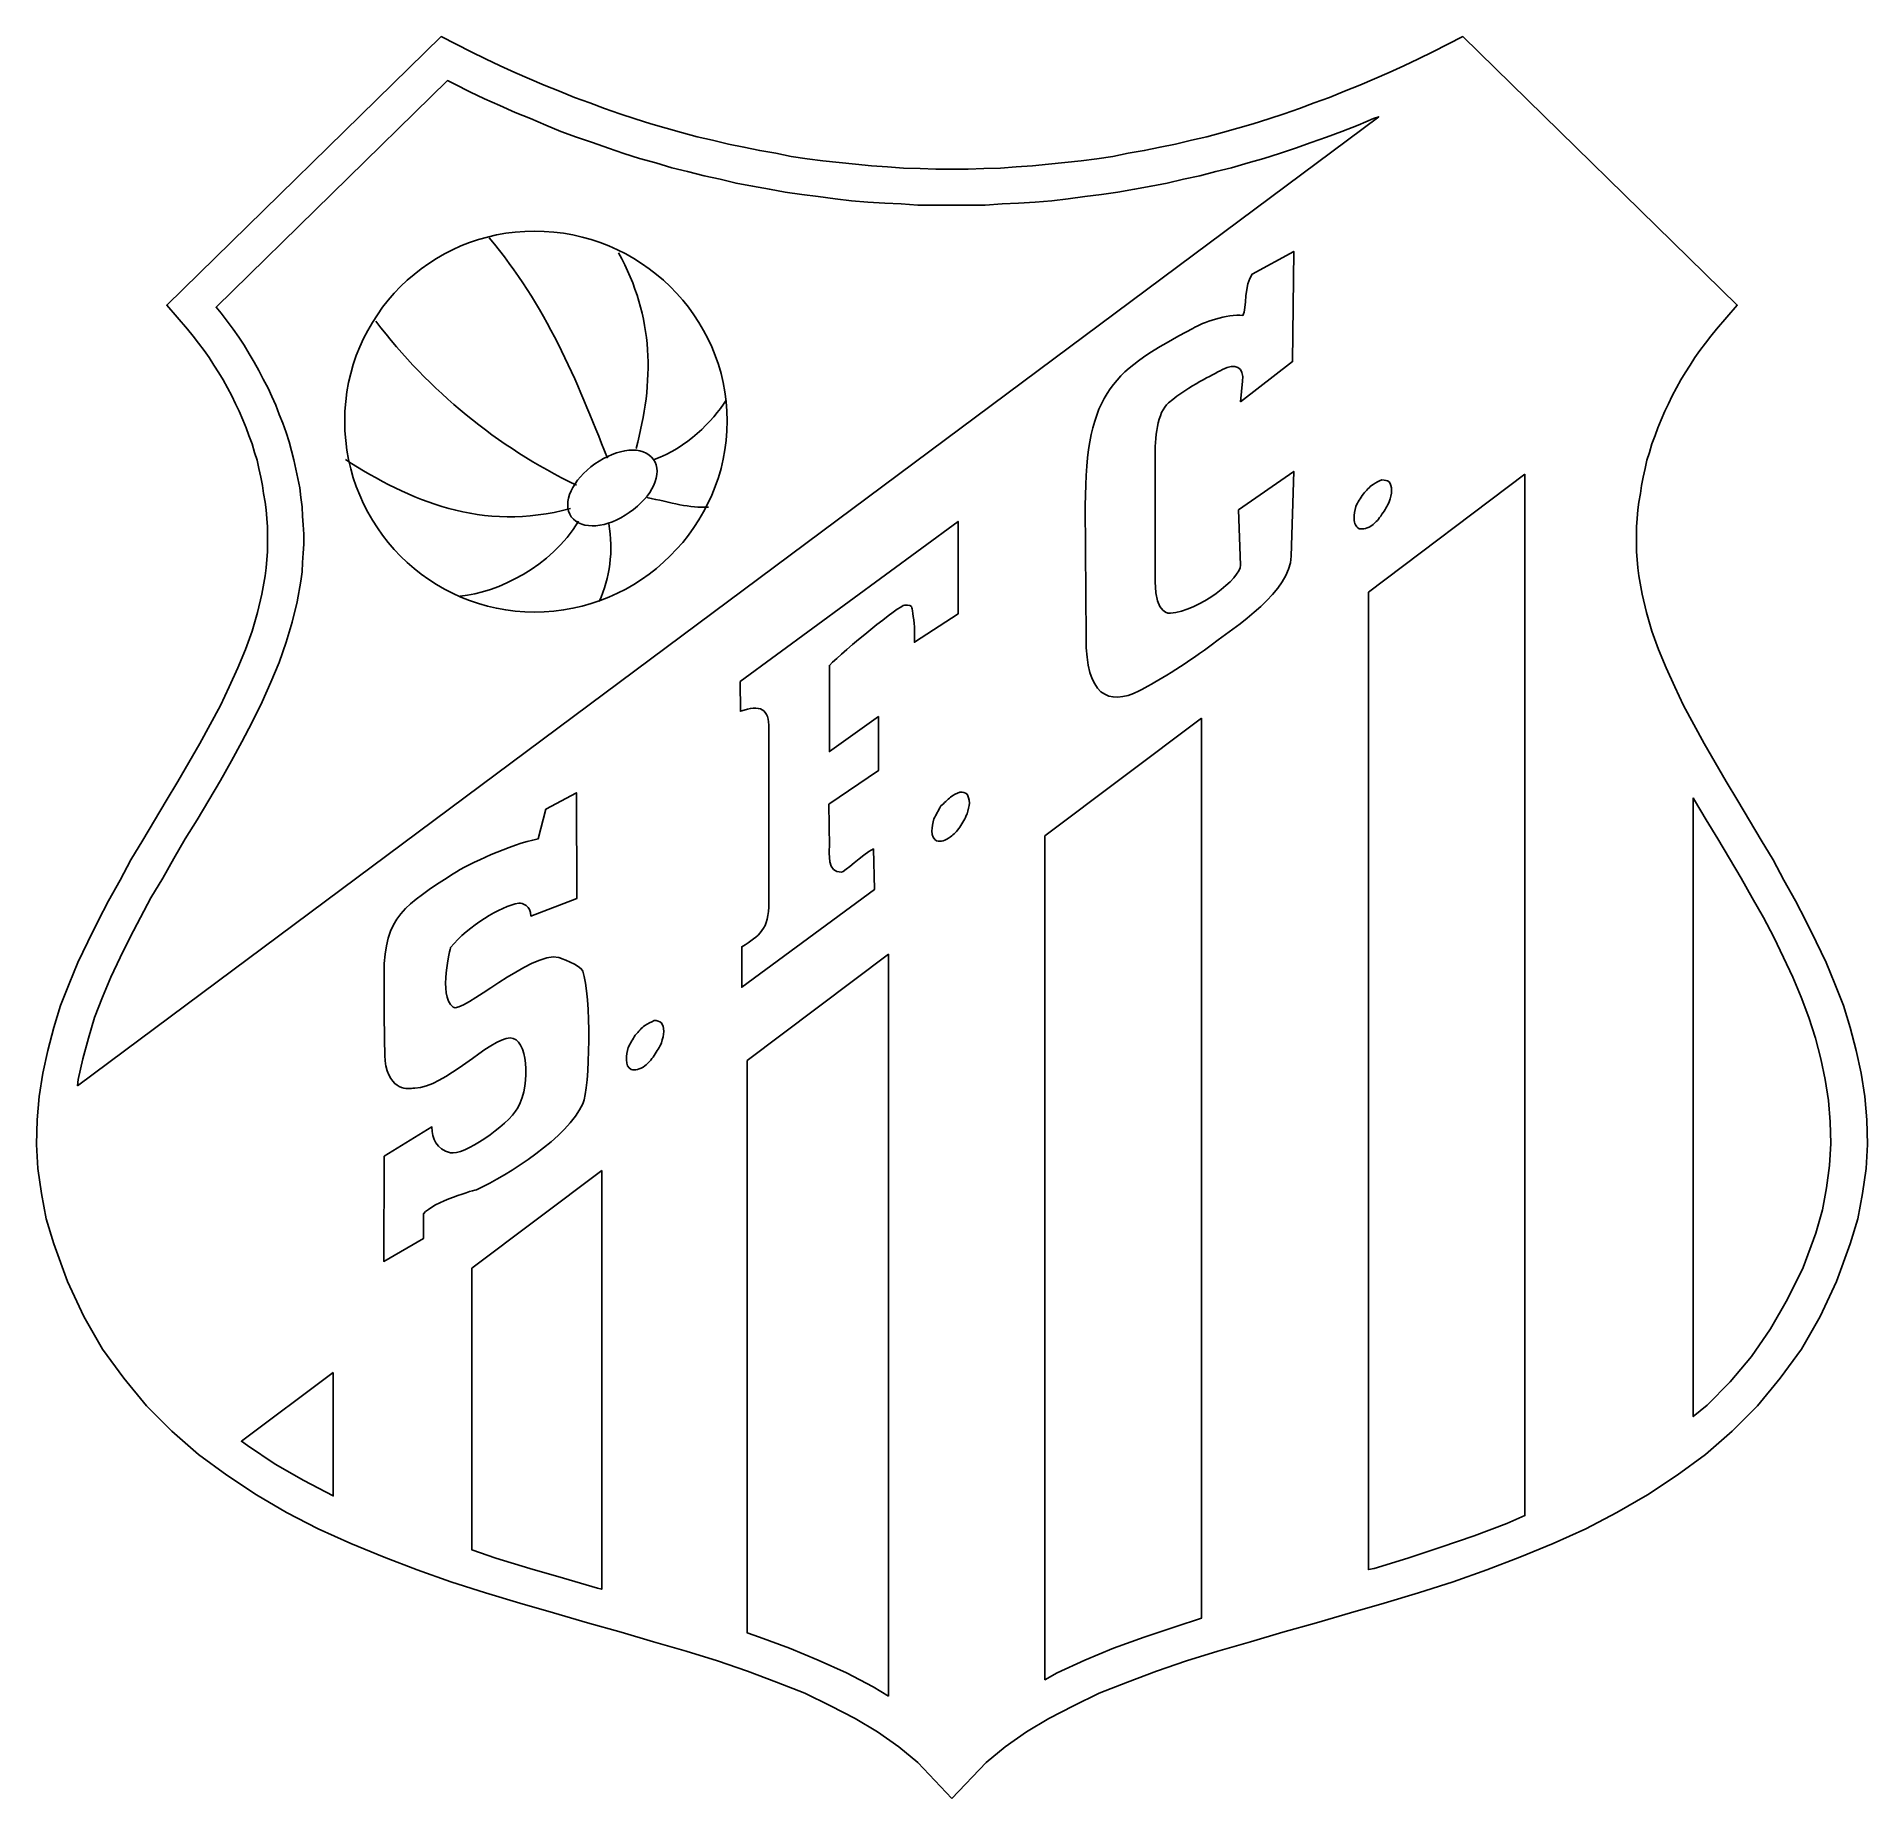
# Model space of a CAD drawing. Extents: x -10 to 9.5, y -8.9 to 9.9.
import ezdxf

# ---------------------------------------------------------------- set-up
doc = ezdxf.new("R2010")
doc.units = 0
doc.layers.add('HQFL', color=7, linetype='CONTINUOUS')

msp = doc.modelspace()

# ---------------------------------------------------------------- linework, layer by layer
at = {"layer": 'HQFL'}
for points, knots in [([(-0.25291, -8.90547), (-0.25291, -8.90547), (-0.61868, -8.52452), (-0.61868, -8.52452), (-0.61868, -8.52452), (-0.61868, -8.52452), (-0.82058, -8.35688), (-0.82058, -8.35688), (-0.82058, -8.35688), (-0.82058, -8.35688), (-1.04537, -8.19688), (-1.04537, -8.19688), (-1.04537, -8.19688), (-1.04537, -8.19688), (-1.28541, -8.05591), (-1.28541, -8.05591), (-1.28541, -8.05591), (-1.28541, -8.05591), (-1.54829, -7.91876), (-1.54829, -7.91876), (-1.54829, -7.91876), (-1.54829, -7.91876), (-1.82264, -7.78533), (-1.82264, -7.78533), (-1.82264, -7.78533), (-1.82264, -7.78533), (-2.1236, -7.6673), (-2.1236, -7.6673), (-2.1236, -7.6673), (-2.1236, -7.6673), (-2.43221, -7.54917), (-2.43221, -7.54917), (-2.43221, -7.54917), (-2.43221, -7.54917), (-2.75224, -7.43869), (-2.75224, -7.43869), (-2.75224, -7.43869), (-2.75224, -7.43869), (-3.08752, -7.33575), (-3.08752, -7.33575), (-3.08752, -7.33575), (-3.08752, -7.33575), (-3.43427, -7.23674), (-3.43427, -7.23674), (-3.43427, -7.23674), (-3.43427, -7.23674), (-3.78097, -7.1339), (-3.78097, -7.1339), (-3.78097, -7.1339), (-3.78097, -7.1339), (-4.13909, -7.03478), (-4.13909, -7.03478), (-4.13909, -7.03478), (-4.13909, -7.03478), (-4.50108, -6.92813), (-4.50108, -6.92813), (-4.50108, -6.92813), (-4.50108, -6.92813), (-4.85919, -6.82529), (-4.85919, -6.82529), (-4.85919, -6.82529), (-4.85919, -6.82529), (-5.22496, -6.7148), (-5.22496, -6.7148), (-5.22496, -6.7148), (-5.22496, -6.7148), (-5.5945, -6.59667), (-5.5945, -6.59667), (-5.5945, -6.59667), (-5.5945, -6.59667), (-5.95267, -6.47089), (-5.95267, -6.47089), (-5.95267, -6.47089), (-5.95267, -6.47089), (-6.30701, -6.33374), (-6.30701, -6.33374), (-6.30701, -6.33374), (-6.30701, -6.33374), (-6.66131, -6.18895), (-6.66131, -6.18895), (-6.66131, -6.18895), (-6.66131, -6.18895), (-7.00805, -6.03278), (-7.00805, -6.03278), (-7.00805, -6.03278), (-7.00805, -6.03278), (-7.34711, -5.85749), (-7.34711, -5.85749), (-7.34711, -5.85749), (-7.34711, -5.85749), (-7.66719, -5.67084), (-7.66719, -5.67084), (-7.66719, -5.67084), (-7.66719, -5.67084), (-7.9834, -5.46124), (-7.9834, -5.46124), (-7.9834, -5.46124), (-7.9834, -5.46124), (-8.28436, -5.24027), (-8.28436, -5.24027), (-8.28436, -5.24027), (-8.28436, -5.24027), (-8.57013, -4.99264), (-8.57013, -4.99264), (-8.57013, -4.99264), (-8.57013, -4.99264), (-8.84066, -4.72216), (-8.84066, -4.72216), (-8.84066, -4.72216), (-8.84066, -4.72216), (-9.08069, -4.42874), (-9.08069, -4.42874), (-9.08069, -4.42874), (-9.08069, -4.42874), (-9.30926, -4.11631), (-9.30926, -4.11631), (-9.30926, -4.11631), (-9.30926, -4.11631), (-9.50739, -3.76966), (-9.50739, -3.76966), (-9.50739, -3.76966), (-9.50739, -3.76966), (-9.68267, -3.39625), (-9.68267, -3.39625), (-9.68267, -3.39625), (-9.68267, -3.39625), (-9.82742, -2.99617), (-9.82742, -2.99617), (-9.82742, -2.99617), (-9.82742, -2.99617), (-9.90746, -2.72952), (-9.90746, -2.72952), (-9.90746, -2.72952), (-9.90746, -2.72952), (-9.95697, -2.45894), (-9.95697, -2.45894), (-9.95697, -2.45894), (-9.95697, -2.45894), (-9.99888, -2.19229), (-9.99888, -2.19229), (-9.99888, -2.19229), (-9.99888, -2.19229), (-10.0103, -1.93701), (-10.0103, -1.93701), (-10.0103, -1.93701), (-10.0103, -1.93701), (-10.0027, -1.67408), (-10.0027, -1.67408), (-10.0027, -1.67408), (-10.0027, -1.67408), (-9.98364, -1.42645), (-9.98364, -1.42645), (-9.98364, -1.42645), (-9.98364, -1.42645), (-9.94555, -1.17499), (-9.94555, -1.17499), (-9.94555, -1.17499), (-9.94555, -1.17499), (-9.89222, -0.935), (-9.89222, -0.935), (-9.89222, -0.935), (-9.89222, -0.935), (-9.82742, -0.69119), (-9.82742, -0.69119), (-9.82742, -0.69119), (-9.82742, -0.69119), (-9.75502, -0.45493), (-9.75502, -0.45493), (-9.75502, -0.45493), (-9.75502, -0.45493), (-9.6636, -0.22631), (-9.6636, -0.22631), (-9.6636, -0.22631), (-9.6636, -0.22631), (-9.57219, 0.0023), (-9.57219, 0.0023), (-9.57219, 0.0023), (-9.57219, 0.0023), (-9.46548, 0.22327), (-9.46548, 0.22327), (-9.46548, 0.22327), (-9.46548, 0.22327), (-9.35499, 0.44807), (-9.35499, 0.44807), (-9.35499, 0.44807), (-9.35499, 0.44807), (-9.24451, 0.66137), (-9.24451, 0.66137), (-9.24451, 0.66137), (-9.24451, 0.66137), (-9.11878, 0.87857), (-9.11878, 0.87857), (-9.11878, 0.87857), (-9.11878, 0.87857), (-9.00447, 1.09571), (-9.00447, 1.09571), (-9.00447, 1.09571), (-9.00447, 1.09571), (-8.87874, 1.30526), (-8.87874, 1.30526), (-8.87874, 1.30526), (-8.87874, 1.30526), (-8.75301, 1.51481), (-8.75301, 1.51481), (-8.75301, 1.51481), (-8.75301, 1.51481), (-8.63111, 1.72436), (-8.63111, 1.72436), (-8.63111, 1.72436), (-8.63111, 1.72436), (-8.50538, 1.93014), (-8.50538, 1.93014), (-8.50538, 1.93014), (-8.50538, 1.93014), (-8.38725, 2.13586), (-8.38725, 2.13586), (-8.38725, 2.13586), (-8.38725, 2.13586), (-8.26917, 2.33781), (-8.26917, 2.33781), (-8.26917, 2.33781), (-8.26917, 2.33781), (-8.15863, 2.53971), (-8.15863, 2.53971), (-8.15863, 2.53971), (-8.15863, 2.53971), (-8.05197, 2.74166), (-8.05197, 2.74166), (-8.05197, 2.74166), (-8.05197, 2.74166), (-7.95673, 2.93979), (-7.95673, 2.93979), (-7.95673, 2.93979), (-7.95673, 2.93979), (-7.86527, 3.14169), (-7.86527, 3.14169), (-7.86527, 3.14169), (-7.86527, 3.14169), (-7.78527, 3.33982), (-7.78527, 3.33982), (-7.78527, 3.33982), (-7.78527, 3.33982), (-7.71287, 3.53412), (-7.71287, 3.53412), (-7.71287, 3.53412), (-7.71287, 3.53412), (-7.65572, 3.73225), (-7.65572, 3.73225), (-7.65572, 3.73225), (-7.65572, 3.73225), (-7.61003, 3.92655), (-7.61003, 3.92655), (-7.61003, 3.92655), (-7.61003, 3.92655), (-7.57572, 4.12468), (-7.57572, 4.12468), (-7.57572, 4.12468), (-7.57572, 4.12468), (-7.5643, 4.2085), (-7.5643, 4.2085), (-7.5643, 4.2085), (-7.5643, 4.2085), (-7.55665, 4.29614), (-7.55665, 4.29614), (-7.55665, 4.29614), (-7.55665, 4.29614), (-7.54906, 4.37996), (-7.54906, 4.37996), (-7.54906, 4.37996), (-7.54906, 4.37996), (-7.54906, 4.47137), (-7.54906, 4.47137), (-7.54906, 4.47137), (-7.54906, 4.47137), (-7.54906, 4.55519), (-7.54906, 4.55519), (-7.54906, 4.55519), (-7.54906, 4.55519), (-7.54906, 4.64666), (-7.54906, 4.64666), (-7.54906, 4.64666), (-7.54906, 4.64666), (-7.55665, 4.73431), (-7.55665, 4.73431), (-7.55665, 4.73431), (-7.55665, 4.73431), (-7.5643, 4.82572), (-7.5643, 4.82572), (-7.5643, 4.82572), (-7.5643, 4.82572), (-7.57572, 4.90954), (-7.57572, 4.90954), (-7.57572, 4.90954), (-7.57572, 4.90954), (-7.59097, 5.00101), (-7.59097, 5.00101), (-7.59097, 5.00101), (-7.59097, 5.00101), (-7.60239, 5.08483), (-7.60239, 5.08483), (-7.60239, 5.08483), (-7.60239, 5.08483), (-7.62145, 5.17624), (-7.62145, 5.17624), (-7.62145, 5.17624), (-7.62145, 5.17624), (-7.64047, 5.26771), (-7.64047, 5.26771), (-7.64047, 5.26771), (-7.64047, 5.26771), (-7.65954, 5.3553), (-7.65954, 5.3553), (-7.65954, 5.3553), (-7.65954, 5.3553), (-7.68621, 5.43912), (-7.68621, 5.43912), (-7.68621, 5.43912), (-7.68621, 5.43912), (-7.71287, 5.53059), (-7.71287, 5.53059), (-7.71287, 5.53059), (-7.71287, 5.53059), (-7.74718, 5.61818), (-7.74718, 5.61818), (-7.74718, 5.61818), (-7.74718, 5.61818), (-7.77767, 5.702), (-7.77767, 5.702), (-7.77767, 5.702), (-7.77767, 5.702), (-7.81194, 5.78587), (-7.81194, 5.78587), (-7.81194, 5.78587), (-7.81194, 5.78587), (-7.85002, 5.87728), (-7.85002, 5.87728), (-7.85002, 5.87728), (-7.85002, 5.87728), (-7.89193, 5.95728), (-7.89193, 5.95728), (-7.89193, 5.95728), (-7.89193, 5.95728), (-7.93007, 6.0411), (-7.93007, 6.0411), (-7.93007, 6.0411), (-7.93007, 6.0411), (-7.97575, 6.12874), (-7.97575, 6.12874), (-7.97575, 6.12874), (-7.97575, 6.12874), (-8.02148, 6.21256), (-8.02148, 6.21256), (-8.02148, 6.21256), (-8.02148, 6.21256), (-8.06722, 6.28878), (-8.06722, 6.28878), (-8.06722, 6.28878), (-8.06722, 6.28878), (-8.12055, 6.36878), (-8.12055, 6.36878), (-8.12055, 6.36878), (-8.12055, 6.36878), (-8.1701, 6.44877), (-8.1701, 6.44877), (-8.1701, 6.44877), (-8.1701, 6.44877), (-8.22343, 6.525), (-8.22343, 6.525), (-8.22343, 6.525), (-8.22343, 6.525), (-8.28436, 6.60499), (-8.28436, 6.60499), (-8.28436, 6.60499), (-8.28436, 6.60499), (-8.34152, 6.67739), (-8.34152, 6.67739), (-8.34152, 6.67739), (-8.34152, 6.67739), (-8.40249, 6.75356), (-8.40249, 6.75356), (-8.40249, 6.75356), (-8.40249, 6.75356), (-8.62346, 7.00884), (-8.62346, 7.00884), (-8.62346, 7.00884), (-8.62346, 7.00884), (-5.69739, 9.87017), (-5.69739, 9.87017), (-5.69739, 9.87017), (-5.69739, 9.87017), (-5.37735, 9.70635), (-5.37735, 9.70635), (-5.37735, 9.70635), (-5.37735, 9.70635), (-5.22496, 9.63396), (-5.22496, 9.63396), (-5.22496, 9.63396), (-5.22496, 9.63396), (-5.06874, 9.55773), (-5.06874, 9.55773), (-5.06874, 9.55773), (-5.06874, 9.55773), (-4.91253, 9.48916), (-4.91253, 9.48916), (-4.91253, 9.48916), (-4.91253, 9.48916), (-4.75631, 9.42058), (-4.75631, 9.42058), (-4.75631, 9.42058), (-4.75631, 9.42058), (-4.60009, 9.35201), (-4.60009, 9.35201), (-4.60009, 9.35201), (-4.60009, 9.35201), (-4.43628, 9.28726), (-4.43628, 9.28726), (-4.43628, 9.28726), (-4.43628, 9.28726), (-4.27628, 9.22245), (-4.27628, 9.22245), (-4.27628, 9.22245), (-4.27628, 9.22245), (-4.11242, 9.1653), (-4.11242, 9.1653), (-4.11242, 9.1653), (-4.11242, 9.1653), (-3.9562, 9.10437), (-3.9562, 9.10437), (-3.9562, 9.10437), (-3.9562, 9.10437), (-3.79239, 9.04722), (-3.79239, 9.04722), (-3.79239, 9.04722), (-3.79239, 9.04722), (-3.62857, 8.99389), (-3.62857, 8.99389), (-3.62857, 8.99389), (-3.62857, 8.99389), (-3.46476, 8.94051), (-3.46476, 8.94051), (-3.46476, 8.94051), (-3.46476, 8.94051), (-3.30089, 8.89483), (-3.30089, 8.89483), (-3.30089, 8.89483), (-3.30089, 8.89483), (-3.13708, 8.84909), (-3.13708, 8.84909), (-3.13708, 8.84909), (-3.13708, 8.84909), (-2.96944, 8.80336), (-2.96944, 8.80336), (-2.96944, 8.80336), (-2.96944, 8.80336), (-2.80562, 8.76527), (-2.80562, 8.76527), (-2.80562, 8.76527), (-2.80562, 8.76527), (-2.63416, 8.72336), (-2.63416, 8.72336), (-2.63416, 8.72336), (-2.63416, 8.72336), (-2.47035, 8.69287), (-2.47035, 8.69287), (-2.47035, 8.69287), (-2.47035, 8.69287), (-2.30271, 8.65479), (-2.30271, 8.65479), (-2.30271, 8.65479), (-2.30271, 8.65479), (-2.13125, 8.62812), (-2.13125, 8.62812), (-2.13125, 8.62812), (-2.13125, 8.62812), (-1.96738, 8.59381), (-1.96738, 8.59381), (-1.96738, 8.59381), (-1.96738, 8.59381), (-1.79597, 8.56714), (-1.79597, 8.56714), (-1.79597, 8.56714), (-1.79597, 8.56714), (-1.62833, 8.54808), (-1.62833, 8.54808), (-1.62833, 8.54808), (-1.62833, 8.54808), (-1.45687, 8.52906), (-1.45687, 8.52906), (-1.45687, 8.52906), (-1.45687, 8.52906), (-1.28159, 8.50999), (-1.28159, 8.50999), (-1.28159, 8.50999), (-1.28159, 8.50999), (-1.11017, 8.49475), (-1.11017, 8.49475), (-1.11017, 8.49475), (-1.11017, 8.49475), (-0.93871, 8.48332), (-0.93871, 8.48332), (-0.93871, 8.48332), (-0.93871, 8.48332), (-0.77107, 8.46808), (-0.77107, 8.46808), (-0.77107, 8.46808), (-0.77107, 8.46808), (-0.59201, 8.46426), (-0.59201, 8.46426), (-0.59201, 8.46426), (-0.59201, 8.46426), (-0.42437, 8.45666), (-0.42437, 8.45666), (-0.42437, 8.45666), (-0.42437, 8.45666), (-0.25291, 8.45666), (-0.25291, 8.45666), (-0.25291, 8.45666), (-0.25291, 8.45666), (-0.08147, 8.45666), (-0.08147, 8.45666), (-0.08147, 8.45666), (-0.08147, 8.45666), (0.08617, 8.46426), (0.08617, 8.46426), (0.08617, 8.46426), (0.08617, 8.46426), (0.26524, 8.46808), (0.26524, 8.46808), (0.26524, 8.46808), (0.26524, 8.46808), (0.43288, 8.48332), (0.43288, 8.48332), (0.43288, 8.48332), (0.43288, 8.48332), (0.60423, 8.49475), (0.60423, 8.49475), (0.60423, 8.49475), (0.60423, 8.49475), (0.7758, 8.50999), (0.7758, 8.50999), (0.7758, 8.50999), (0.7758, 8.50999), (0.95109, 8.52906), (0.95109, 8.52906), (0.95109, 8.52906), (0.95109, 8.52906), (1.12244, 8.54808), (1.12244, 8.54808), (1.12244, 8.54808), (1.12244, 8.54808), (1.29008, 8.56714), (1.29008, 8.56714), (1.29008, 8.56714), (1.29008, 8.56714), (1.46165, 8.59381), (1.46165, 8.59381), (1.46165, 8.59381), (1.46165, 8.59381), (1.62536, 8.62812), (1.62536, 8.62812), (1.62536, 8.62812), (1.62536, 8.62812), (1.79693, 8.65479), (1.79693, 8.65479), (1.79693, 8.65479), (1.79693, 8.65479), (1.96456, 8.69287), (1.96456, 8.69287), (1.96456, 8.69287), (1.96456, 8.69287), (2.12828, 8.72336), (2.12828, 8.72336), (2.12828, 8.72336), (2.12828, 8.72336), (2.29984, 8.76527), (2.29984, 8.76527), (2.29984, 8.76527), (2.29984, 8.76527), (2.46355, 8.80336), (2.46355, 8.80336), (2.46355, 8.80336), (2.46355, 8.80336), (2.63119, 8.84909), (2.63119, 8.84909), (2.63119, 8.84909), (2.63119, 8.84909), (2.79511, 8.89483), (2.79511, 8.89483), (2.79511, 8.89483), (2.79511, 8.89483), (2.95882, 8.94051), (2.95882, 8.94051), (2.95882, 8.94051), (2.95882, 8.94051), (3.12274, 8.99389), (3.12274, 8.99389), (3.12274, 8.99389), (3.12274, 8.99389), (3.28665, 9.04722), (3.28665, 9.04722), (3.28665, 9.04722), (3.28665, 9.04722), (3.45036, 9.10437), (3.45036, 9.10437), (3.45036, 9.10437), (3.45036, 9.10437), (3.60663, 9.1653), (3.60663, 9.1653), (3.60663, 9.1653), (3.60663, 9.1653), (3.77034, 9.22245), (3.77034, 9.22245), (3.77034, 9.22245), (3.77034, 9.22245), (3.93054, 9.28726), (3.93054, 9.28726), (3.93054, 9.28726), (3.93054, 9.28726), (4.09425, 9.35201), (4.09425, 9.35201), (4.09425, 9.35201), (4.09425, 9.35201), (4.25052, 9.42058), (4.25052, 9.42058), (4.25052, 9.42058), (4.25052, 9.42058), (4.40679, 9.48916), (4.40679, 9.48916), (4.40679, 9.48916), (4.40679, 9.48916), (4.56286, 9.55773), (4.56286, 9.55773), (4.56286, 9.55773), (4.56286, 9.55773), (4.71913, 9.63396), (4.71913, 9.63396), (4.71913, 9.63396), (4.71913, 9.63396), (4.87147, 9.70635), (4.87147, 9.70635), (4.87147, 9.70635), (4.87147, 9.70635), (5.19165, 9.87017), (5.19165, 9.87017), (5.19165, 9.87017), (5.19165, 9.87017), (8.11758, 7.00884), (8.11758, 7.00884), (8.11758, 7.00884), (8.11758, 7.00884), (7.89661, 6.75356), (7.89661, 6.75356), (7.89661, 6.75356), (7.89661, 6.75356), (7.83563, 6.67739), (7.83563, 6.67739), (7.83563, 6.67739), (7.83563, 6.67739), (7.77858, 6.60499), (7.77858, 6.60499), (7.77858, 6.60499), (7.77858, 6.60499), (7.7176, 6.525), (7.7176, 6.525), (7.7176, 6.525), (7.7176, 6.525), (7.66427, 6.44877), (7.66427, 6.44877), (7.66427, 6.44877), (7.66427, 6.44877), (7.61466, 6.36878), (7.61466, 6.36878), (7.61466, 6.36878), (7.61466, 6.36878), (7.56133, 6.28878), (7.56133, 6.28878), (7.56133, 6.28878), (7.56133, 6.28878), (7.51565, 6.21256), (7.51565, 6.21256), (7.51565, 6.21256), (7.51565, 6.21256), (7.46996, 6.12874), (7.46996, 6.12874), (7.46996, 6.12874), (7.46996, 6.12874), (7.42428, 6.0411), (7.42428, 6.0411), (7.42428, 6.0411), (7.42428, 6.0411), (7.38604, 5.95728), (7.38604, 5.95728), (7.38604, 5.95728), (7.38604, 5.95728), (7.34429, 5.87728), (7.34429, 5.87728), (7.34429, 5.87728), (7.34429, 5.87728), (7.30605, 5.78587), (7.30605, 5.78587), (7.30605, 5.78587), (7.30605, 5.78587), (7.27194, 5.702), (7.27194, 5.702), (7.27194, 5.702), (7.27194, 5.702), (7.24135, 5.61818), (7.24135, 5.61818), (7.24135, 5.61818), (7.24135, 5.61818), (7.20703, 5.53059), (7.20703, 5.53059), (7.20703, 5.53059), (7.20703, 5.53059), (7.18037, 5.43912), (7.18037, 5.43912), (7.18037, 5.43912), (7.18037, 5.43912), (7.15371, 5.3553), (7.15371, 5.3553), (7.15371, 5.3553), (7.15371, 5.3553), (7.13469, 5.26771), (7.13469, 5.26771), (7.13469, 5.26771), (7.13469, 5.26771), (7.11567, 5.17624), (7.11567, 5.17624), (7.11567, 5.17624), (7.11567, 5.17624), (7.09665, 5.08483), (7.09665, 5.08483), (7.09665, 5.08483), (7.09665, 5.08483), (7.08508, 5.00101), (7.08508, 5.00101), (7.08508, 5.00101), (7.08508, 5.00101), (7.06999, 4.90954), (7.06999, 4.90954), (7.06999, 4.90954), (7.06999, 4.90954), (7.05841, 4.82572), (7.05841, 4.82572), (7.05841, 4.82572), (7.05841, 4.82572), (7.05076, 4.73431), (7.05076, 4.73431), (7.05076, 4.73431), (7.05076, 4.73431), (7.04332, 4.64666), (7.04332, 4.64666), (7.04332, 4.64666), (7.04332, 4.64666), (7.04332, 4.55519), (7.04332, 4.55519), (7.04332, 4.55519), (7.04332, 4.55519), (7.04332, 4.47137), (7.04332, 4.47137), (7.04332, 4.47137), (7.04332, 4.47137), (7.04332, 4.37996), (7.04332, 4.37996), (7.04332, 4.37996), (7.04332, 4.37996), (7.05076, 4.29614), (7.05076, 4.29614), (7.05076, 4.29614), (7.05076, 4.29614), (7.05841, 4.2085), (7.05841, 4.2085), (7.05841, 4.2085), (7.05841, 4.2085), (7.06999, 4.12468), (7.06999, 4.12468), (7.06999, 4.12468), (7.06999, 4.12468), (7.10409, 3.92655), (7.10409, 3.92655), (7.10409, 3.92655), (7.10409, 3.92655), (7.14998, 3.73225), (7.14998, 3.73225), (7.14998, 3.73225), (7.14998, 3.73225), (7.20703, 3.53412), (7.20703, 3.53412), (7.20703, 3.53412), (7.20703, 3.53412), (7.27938, 3.33982), (7.27938, 3.33982), (7.27938, 3.33982), (7.27938, 3.33982), (7.35938, 3.14169), (7.35938, 3.14169), (7.35938, 3.14169), (7.35938, 3.14169), (7.45095, 2.93979), (7.45095, 2.93979), (7.45095, 2.93979), (7.45095, 2.93979), (7.54624, 2.74166), (7.54624, 2.74166), (7.54624, 2.74166), (7.54624, 2.74166), (7.6529, 2.53971), (7.6529, 2.53971), (7.6529, 2.53971), (7.6529, 2.53971), (7.76328, 2.33781), (7.76328, 2.33781), (7.76328, 2.33781), (7.76328, 2.33781), (7.88151, 2.13586), (7.88151, 2.13586), (7.88151, 2.13586), (7.88151, 2.13586), (7.99955, 1.93014), (7.99955, 1.93014), (7.99955, 1.93014), (7.99955, 1.93014), (8.12522, 1.72436), (8.12522, 1.72436), (8.12522, 1.72436), (8.12522, 1.72436), (8.24718, 1.51481), (8.24718, 1.51481), (8.24718, 1.51481), (8.24718, 1.51481), (8.37286, 1.30526), (8.37286, 1.30526), (8.37286, 1.30526), (8.37286, 1.30526), (8.49874, 1.09571), (8.49874, 1.09571), (8.49874, 1.09571), (8.49874, 1.09571), (8.61305, 0.87857), (8.61305, 0.87857), (8.61305, 0.87857), (8.61305, 0.87857), (8.73873, 0.66137), (8.73873, 0.66137), (8.73873, 0.66137), (8.73873, 0.66137), (8.84911, 0.44807), (8.84911, 0.44807), (8.84911, 0.44807), (8.84911, 0.44807), (8.95969, 0.22327), (8.95969, 0.22327), (8.95969, 0.22327), (8.95969, 0.22327), (9.06635, 0.0023), (9.06635, 0.0023), (9.06635, 0.0023), (9.06635, 0.0023), (9.15772, -0.22631), (9.15772, -0.22631), (9.15772, -0.22631), (9.15772, -0.22631), (9.24929, -0.45493), (9.24929, -0.45493), (9.24929, -0.45493), (9.24929, -0.45493), (9.32163, -0.69119), (9.32163, -0.69119), (9.32163, -0.69119), (9.32163, -0.69119), (9.38633, -0.935), (9.38633, -0.935), (9.38633, -0.935), (9.38633, -0.935), (9.43966, -1.17499), (9.43966, -1.17499), (9.43966, -1.17499), (9.43966, -1.17499), (9.4779, -1.42645), (9.4779, -1.42645), (9.4779, -1.42645), (9.4779, -1.42645), (9.49692, -1.67408), (9.49692, -1.67408), (9.49692, -1.67408), (9.49692, -1.67408), (9.50457, -1.93701), (9.50457, -1.93701), (9.50457, -1.93701), (9.50457, -1.93701), (9.49299, -2.19229), (9.49299, -2.19229), (9.49299, -2.19229), (9.49299, -2.19229), (9.45124, -2.45894), (9.45124, -2.45894), (9.45124, -2.45894), (9.45124, -2.45894), (9.40163, -2.72952), (9.40163, -2.72952), (9.40163, -2.72952), (9.40163, -2.72952), (9.32163, -2.99617), (9.32163, -2.99617), (9.32163, -2.99617), (9.32163, -2.99617), (9.17694, -3.39625), (9.17694, -3.39625), (9.17694, -3.39625), (9.17694, -3.39625), (9.00165, -3.76966), (9.00165, -3.76966), (9.00165, -3.76966), (9.00165, -3.76966), (8.80342, -4.11631), (8.80342, -4.11631), (8.80342, -4.11631), (8.80342, -4.11631), (8.57481, -4.42874), (8.57481, -4.42874), (8.57481, -4.42874), (8.57481, -4.42874), (8.33482, -4.72216), (8.33482, -4.72216), (8.33482, -4.72216), (8.33482, -4.72216), (8.06424, -4.99264), (8.06424, -4.99264), (8.06424, -4.99264), (8.06424, -4.99264), (7.77858, -5.24027), (7.77858, -5.24027), (7.77858, -5.24027), (7.77858, -5.24027), (7.47761, -5.46124), (7.47761, -5.46124), (7.47761, -5.46124), (7.47761, -5.46124), (7.16135, -5.67084), (7.16135, -5.67084), (7.16135, -5.67084), (7.16135, -5.67084), (6.83373, -5.85749), (6.83373, -5.85749), (6.83373, -5.85749), (6.83373, -5.85749), (6.50217, -6.03278), (6.50217, -6.03278), (6.50217, -6.03278), (6.50217, -6.03278), (6.15552, -6.18895), (6.15552, -6.18895), (6.15552, -6.18895), (6.15552, -6.18895), (5.80123, -6.33374), (5.80123, -6.33374), (5.80123, -6.33374), (5.80123, -6.33374), (5.44693, -6.47089), (5.44693, -6.47089), (5.44693, -6.47089), (5.44693, -6.47089), (5.08871, -6.59667), (5.08871, -6.59667), (5.08871, -6.59667), (5.08871, -6.59667), (4.71913, -6.7148), (4.71913, -6.7148), (4.71913, -6.7148), (4.71913, -6.7148), (4.35346, -6.82529), (4.35346, -6.82529), (4.35346, -6.82529), (4.35346, -6.82529), (3.99524, -6.92813), (3.99524, -6.92813), (3.99524, -6.92813), (3.99524, -6.92813), (3.6333, -7.03478), (3.6333, -7.03478), (3.6333, -7.03478), (3.6333, -7.03478), (3.27508, -7.1339), (3.27508, -7.1339), (3.27508, -7.1339), (3.27508, -7.1339), (2.92843, -7.23674), (2.92843, -7.23674), (2.92843, -7.23674), (2.92843, -7.23674), (2.58179, -7.33575), (2.58179, -7.33575), (2.58179, -7.33575), (2.58179, -7.33575), (2.24651, -7.43869), (2.24651, -7.43869), (2.24651, -7.43869), (2.24651, -7.43869), (1.92633, -7.54917), (1.92633, -7.54917), (1.92633, -7.54917), (1.92633, -7.54917), (1.61771, -7.6673), (1.61771, -7.6673), (1.61771, -7.6673), (1.61771, -7.6673), (1.31675, -7.78533), (1.31675, -7.78533), (1.31675, -7.78533), (1.31675, -7.78533), (1.04245, -7.91876), (1.04245, -7.91876), (1.04245, -7.91876), (1.04245, -7.91876), (0.77952, -8.05591), (0.77952, -8.05591), (0.77952, -8.05591), (0.77952, -8.05591), (0.53953, -8.19688), (0.53953, -8.19688), (0.53953, -8.19688), (0.53953, -8.19688), (0.31485, -8.35688), (0.31485, -8.35688), (0.31485, -8.35688), (0.31485, -8.35688), (0.1129, -8.52452), (0.1129, -8.52452), (0.1129, -8.52452), (0.1129, -8.52452), (-0.25291, -8.90547), (-0.25291, -8.90547)], [0, 0, 0, 0, 0.00387597, 0.00387597, 0.00387597, 0.00387597, 0.00775194, 0.00775194, 0.00775194, 0.00775194, 0.01162791, 0.01162791, 0.01162791, 0.01162791, 0.01550388, 0.01550388, 0.01550388, 0.01550388, 0.01937984, 0.01937984, 0.01937984, 0.01937984, 0.02325581, 0.02325581, 0.02325581, 0.02325581, 0.02713178, 0.02713178, 0.02713178, 0.02713178, 0.03100775, 0.03100775, 0.03100775, 0.03100775, 0.03488372, 0.03488372, 0.03488372, 0.03488372, 0.03875969, 0.03875969, 0.03875969, 0.03875969, 0.04263566, 0.04263566, 0.04263566, 0.04263566, 0.04651163, 0.04651163, 0.04651163, 0.04651163, 0.0503876, 0.0503876, 0.0503876, 0.0503876, 0.05426357, 0.05426357, 0.05426357, 0.05426357, 0.05813953, 0.05813953, 0.05813953, 0.05813953, 0.0620155, 0.0620155, 0.0620155, 0.0620155, 0.06589147, 0.06589147, 0.06589147, 0.06589147, 0.06976744, 0.06976744, 0.06976744, 0.06976744, 0.07364341, 0.07364341, 0.07364341, 0.07364341, 0.07751938, 0.07751938, 0.07751938, 0.07751938, 0.08139535, 0.08139535, 0.08139535, 0.08139535, 0.08527132, 0.08527132, 0.08527132, 0.08527132, 0.08914729, 0.08914729, 0.08914729, 0.08914729, 0.09302326, 0.09302326, 0.09302326, 0.09302326, 0.09689922, 0.09689922, 0.09689922, 0.09689922, 0.10077519, 0.10077519, 0.10077519, 0.10077519, 0.10465116, 0.10465116, 0.10465116, 0.10465116, 0.10852713, 0.10852713, 0.10852713, 0.10852713, 0.1124031, 0.1124031, 0.1124031, 0.1124031, 0.11627907, 0.11627907, 0.11627907, 0.11627907, 0.12015504, 0.12015504, 0.12015504, 0.12015504, 0.12403101, 0.12403101, 0.12403101, 0.12403101, 0.12790698, 0.12790698, 0.12790698, 0.12790698, 0.13178295, 0.13178295, 0.13178295, 0.13178295, 0.13565891, 0.13565891, 0.13565891, 0.13565891, 0.13953488, 0.13953488, 0.13953488, 0.13953488, 0.14341085, 0.14341085, 0.14341085, 0.14341085, 0.14728682, 0.14728682, 0.14728682, 0.14728682, 0.15116279, 0.15116279, 0.15116279, 0.15116279, 0.15503876, 0.15503876, 0.15503876, 0.15503876, 0.15891473, 0.15891473, 0.15891473, 0.15891473, 0.1627907, 0.1627907, 0.1627907, 0.1627907, 0.16666667, 0.16666667, 0.16666667, 0.16666667, 0.17054264, 0.17054264, 0.17054264, 0.17054264, 0.1744186, 0.1744186, 0.1744186, 0.1744186, 0.17829457, 0.17829457, 0.17829457, 0.17829457, 0.18217054, 0.18217054, 0.18217054, 0.18217054, 0.18604651, 0.18604651, 0.18604651, 0.18604651, 0.18992248, 0.18992248, 0.18992248, 0.18992248, 0.19379845, 0.19379845, 0.19379845, 0.19379845, 0.19767442, 0.19767442, 0.19767442, 0.19767442, 0.20155039, 0.20155039, 0.20155039, 0.20155039, 0.20542636, 0.20542636, 0.20542636, 0.20542636, 0.20930233, 0.20930233, 0.20930233, 0.20930233, 0.21317829, 0.21317829, 0.21317829, 0.21317829, 0.21705426, 0.21705426, 0.21705426, 0.21705426, 0.22093023, 0.22093023, 0.22093023, 0.22093023, 0.2248062, 0.2248062, 0.2248062, 0.2248062, 0.22868217, 0.22868217, 0.22868217, 0.22868217, 0.23255814, 0.23255814, 0.23255814, 0.23255814, 0.23643411, 0.23643411, 0.23643411, 0.23643411, 0.24031008, 0.24031008, 0.24031008, 0.24031008, 0.24418605, 0.24418605, 0.24418605, 0.24418605, 0.24806202, 0.24806202, 0.24806202, 0.24806202, 0.25193798, 0.25193798, 0.25193798, 0.25193798, 0.25581395, 0.25581395, 0.25581395, 0.25581395, 0.25968992, 0.25968992, 0.25968992, 0.25968992, 0.26356589, 0.26356589, 0.26356589, 0.26356589, 0.26744186, 0.26744186, 0.26744186, 0.26744186, 0.27131783, 0.27131783, 0.27131783, 0.27131783, 0.2751938, 0.2751938, 0.2751938, 0.2751938, 0.27906977, 0.27906977, 0.27906977, 0.27906977, 0.28294574, 0.28294574, 0.28294574, 0.28294574, 0.28682171, 0.28682171, 0.28682171, 0.28682171, 0.29069767, 0.29069767, 0.29069767, 0.29069767, 0.29457364, 0.29457364, 0.29457364, 0.29457364, 0.29844961, 0.29844961, 0.29844961, 0.29844961, 0.30232558, 0.30232558, 0.30232558, 0.30232558, 0.30620155, 0.30620155, 0.30620155, 0.30620155, 0.31007752, 0.31007752, 0.31007752, 0.31007752, 0.31395349, 0.31395349, 0.31395349, 0.31395349, 0.31782946, 0.31782946, 0.31782946, 0.31782946, 0.32170543, 0.32170543, 0.32170543, 0.32170543, 0.3255814, 0.3255814, 0.3255814, 0.3255814, 0.32945736, 0.32945736, 0.32945736, 0.32945736, 0.33333333, 0.33333333, 0.33333333, 0.33333333, 0.3372093, 0.3372093, 0.3372093, 0.3372093, 0.34108527, 0.34108527, 0.34108527, 0.34108527, 0.34496124, 0.34496124, 0.34496124, 0.34496124, 0.34883721, 0.34883721, 0.34883721, 0.34883721, 0.35271318, 0.35271318, 0.35271318, 0.35271318, 0.35658915, 0.35658915, 0.35658915, 0.35658915, 0.36046512, 0.36046512, 0.36046512, 0.36046512, 0.36434109, 0.36434109, 0.36434109, 0.36434109, 0.36821705, 0.36821705, 0.36821705, 0.36821705, 0.37209302, 0.37209302, 0.37209302, 0.37209302, 0.37596899, 0.37596899, 0.37596899, 0.37596899, 0.37984496, 0.37984496, 0.37984496, 0.37984496, 0.38372093, 0.38372093, 0.38372093, 0.38372093, 0.3875969, 0.3875969, 0.3875969, 0.3875969, 0.39147287, 0.39147287, 0.39147287, 0.39147287, 0.39534884, 0.39534884, 0.39534884, 0.39534884, 0.39922481, 0.39922481, 0.39922481, 0.39922481, 0.40310078, 0.40310078, 0.40310078, 0.40310078, 0.40697674, 0.40697674, 0.40697674, 0.40697674, 0.41085271, 0.41085271, 0.41085271, 0.41085271, 0.41472868, 0.41472868, 0.41472868, 0.41472868, 0.41860465, 0.41860465, 0.41860465, 0.41860465, 0.42248062, 0.42248062, 0.42248062, 0.42248062, 0.42635659, 0.42635659, 0.42635659, 0.42635659, 0.43023256, 0.43023256, 0.43023256, 0.43023256, 0.43410853, 0.43410853, 0.43410853, 0.43410853, 0.4379845, 0.4379845, 0.4379845, 0.4379845, 0.44186047, 0.44186047, 0.44186047, 0.44186047, 0.44573643, 0.44573643, 0.44573643, 0.44573643, 0.4496124, 0.4496124, 0.4496124, 0.4496124, 0.45348837, 0.45348837, 0.45348837, 0.45348837, 0.45736434, 0.45736434, 0.45736434, 0.45736434, 0.46124031, 0.46124031, 0.46124031, 0.46124031, 0.46511628, 0.46511628, 0.46511628, 0.46511628, 0.46899225, 0.46899225, 0.46899225, 0.46899225, 0.47286822, 0.47286822, 0.47286822, 0.47286822, 0.47674419, 0.47674419, 0.47674419, 0.47674419, 0.48062016, 0.48062016, 0.48062016, 0.48062016, 0.48449612, 0.48449612, 0.48449612, 0.48449612, 0.48837209, 0.48837209, 0.48837209, 0.48837209, 0.49224806, 0.49224806, 0.49224806, 0.49224806, 0.49612403, 0.49612403, 0.49612403, 0.49612403, 0.5, 0.5, 0.5, 0.5, 0.50387597, 0.50387597, 0.50387597, 0.50387597, 0.50775194, 0.50775194, 0.50775194, 0.50775194, 0.51162791, 0.51162791, 0.51162791, 0.51162791, 0.51550388, 0.51550388, 0.51550388, 0.51550388, 0.51937984, 0.51937984, 0.51937984, 0.51937984, 0.52325581, 0.52325581, 0.52325581, 0.52325581, 0.52713178, 0.52713178, 0.52713178, 0.52713178, 0.53100775, 0.53100775, 0.53100775, 0.53100775, 0.53488372, 0.53488372, 0.53488372, 0.53488372, 0.53875969, 0.53875969, 0.53875969, 0.53875969, 0.54263566, 0.54263566, 0.54263566, 0.54263566, 0.54651163, 0.54651163, 0.54651163, 0.54651163, 0.5503876, 0.5503876, 0.5503876, 0.5503876, 0.55426357, 0.55426357, 0.55426357, 0.55426357, 0.55813953, 0.55813953, 0.55813953, 0.55813953, 0.5620155, 0.5620155, 0.5620155, 0.5620155, 0.56589147, 0.56589147, 0.56589147, 0.56589147, 0.56976744, 0.56976744, 0.56976744, 0.56976744, 0.57364341, 0.57364341, 0.57364341, 0.57364341, 0.57751938, 0.57751938, 0.57751938, 0.57751938, 0.58139535, 0.58139535, 0.58139535, 0.58139535, 0.58527132, 0.58527132, 0.58527132, 0.58527132, 0.58914729, 0.58914729, 0.58914729, 0.58914729, 0.59302326, 0.59302326, 0.59302326, 0.59302326, 0.59689922, 0.59689922, 0.59689922, 0.59689922, 0.60077519, 0.60077519, 0.60077519, 0.60077519, 0.60465116, 0.60465116, 0.60465116, 0.60465116, 0.60852713, 0.60852713, 0.60852713, 0.60852713, 0.6124031, 0.6124031, 0.6124031, 0.6124031, 0.61627907, 0.61627907, 0.61627907, 0.61627907, 0.62015504, 0.62015504, 0.62015504, 0.62015504, 0.62403101, 0.62403101, 0.62403101, 0.62403101, 0.62790698, 0.62790698, 0.62790698, 0.62790698, 0.63178295, 0.63178295, 0.63178295, 0.63178295, 0.63565891, 0.63565891, 0.63565891, 0.63565891, 0.63953488, 0.63953488, 0.63953488, 0.63953488, 0.64341085, 0.64341085, 0.64341085, 0.64341085, 0.64728682, 0.64728682, 0.64728682, 0.64728682, 0.65116279, 0.65116279, 0.65116279, 0.65116279, 0.65503876, 0.65503876, 0.65503876, 0.65503876, 0.65891473, 0.65891473, 0.65891473, 0.65891473, 0.6627907, 0.6627907, 0.6627907, 0.6627907, 0.66666667, 0.66666667, 0.66666667, 0.66666667, 0.67054264, 0.67054264, 0.67054264, 0.67054264, 0.6744186, 0.6744186, 0.6744186, 0.6744186, 0.67829457, 0.67829457, 0.67829457, 0.67829457, 0.68217054, 0.68217054, 0.68217054, 0.68217054, 0.68604651, 0.68604651, 0.68604651, 0.68604651, 0.68992248, 0.68992248, 0.68992248, 0.68992248, 0.69379845, 0.69379845, 0.69379845, 0.69379845, 0.69767442, 0.69767442, 0.69767442, 0.69767442, 0.70155039, 0.70155039, 0.70155039, 0.70155039, 0.70542636, 0.70542636, 0.70542636, 0.70542636, 0.70930233, 0.70930233, 0.70930233, 0.70930233, 0.71317829, 0.71317829, 0.71317829, 0.71317829, 0.71705426, 0.71705426, 0.71705426, 0.71705426, 0.72093023, 0.72093023, 0.72093023, 0.72093023, 0.7248062, 0.7248062, 0.7248062, 0.7248062, 0.72868217, 0.72868217, 0.72868217, 0.72868217, 0.73255814, 0.73255814, 0.73255814, 0.73255814, 0.73643411, 0.73643411, 0.73643411, 0.73643411, 0.74031008, 0.74031008, 0.74031008, 0.74031008, 0.74418605, 0.74418605, 0.74418605, 0.74418605, 0.74806202, 0.74806202, 0.74806202, 0.74806202, 0.75193798, 0.75193798, 0.75193798, 0.75193798, 0.75581395, 0.75581395, 0.75581395, 0.75581395, 0.75968992, 0.75968992, 0.75968992, 0.75968992, 0.76356589, 0.76356589, 0.76356589, 0.76356589, 0.76744186, 0.76744186, 0.76744186, 0.76744186, 0.77131783, 0.77131783, 0.77131783, 0.77131783, 0.7751938, 0.7751938, 0.7751938, 0.7751938, 0.77906977, 0.77906977, 0.77906977, 0.77906977, 0.78294574, 0.78294574, 0.78294574, 0.78294574, 0.78682171, 0.78682171, 0.78682171, 0.78682171, 0.79069767, 0.79069767, 0.79069767, 0.79069767, 0.79457364, 0.79457364, 0.79457364, 0.79457364, 0.79844961, 0.79844961, 0.79844961, 0.79844961, 0.80232558, 0.80232558, 0.80232558, 0.80232558, 0.80620155, 0.80620155, 0.80620155, 0.80620155, 0.81007752, 0.81007752, 0.81007752, 0.81007752, 0.81395349, 0.81395349, 0.81395349, 0.81395349, 0.81782946, 0.81782946, 0.81782946, 0.81782946, 0.82170543, 0.82170543, 0.82170543, 0.82170543, 0.8255814, 0.8255814, 0.8255814, 0.8255814, 0.82945736, 0.82945736, 0.82945736, 0.82945736, 0.83333333, 0.83333333, 0.83333333, 0.83333333, 0.8372093, 0.8372093, 0.8372093, 0.8372093, 0.84108527, 0.84108527, 0.84108527, 0.84108527, 0.84496124, 0.84496124, 0.84496124, 0.84496124, 0.84883721, 0.84883721, 0.84883721, 0.84883721, 0.85271318, 0.85271318, 0.85271318, 0.85271318, 0.85658915, 0.85658915, 0.85658915, 0.85658915, 0.86046512, 0.86046512, 0.86046512, 0.86046512, 0.86434109, 0.86434109, 0.86434109, 0.86434109, 0.86821705, 0.86821705, 0.86821705, 0.86821705, 0.87209302, 0.87209302, 0.87209302, 0.87209302, 0.87596899, 0.87596899, 0.87596899, 0.87596899, 0.87984496, 0.87984496, 0.87984496, 0.87984496, 0.88372093, 0.88372093, 0.88372093, 0.88372093, 0.8875969, 0.8875969, 0.8875969, 0.8875969, 0.89147287, 0.89147287, 0.89147287, 0.89147287, 0.89534884, 0.89534884, 0.89534884, 0.89534884, 0.89922481, 0.89922481, 0.89922481, 0.89922481, 0.90310078, 0.90310078, 0.90310078, 0.90310078, 0.90697674, 0.90697674, 0.90697674, 0.90697674, 0.91085271, 0.91085271, 0.91085271, 0.91085271, 0.91472868, 0.91472868, 0.91472868, 0.91472868, 0.91860465, 0.91860465, 0.91860465, 0.91860465, 0.92248062, 0.92248062, 0.92248062, 0.92248062, 0.92635659, 0.92635659, 0.92635659, 0.92635659, 0.93023256, 0.93023256, 0.93023256, 0.93023256, 0.93410853, 0.93410853, 0.93410853, 0.93410853, 0.9379845, 0.9379845, 0.9379845, 0.9379845, 0.94186047, 0.94186047, 0.94186047, 0.94186047, 0.94573643, 0.94573643, 0.94573643, 0.94573643, 0.9496124, 0.9496124, 0.9496124, 0.9496124, 0.95348837, 0.95348837, 0.95348837, 0.95348837, 0.95736434, 0.95736434, 0.95736434, 0.95736434, 0.96124031, 0.96124031, 0.96124031, 0.96124031, 0.96511628, 0.96511628, 0.96511628, 0.96511628, 0.96899225, 0.96899225, 0.96899225, 0.96899225, 0.97286822, 0.97286822, 0.97286822, 0.97286822, 0.97674419, 0.97674419, 0.97674419, 0.97674419, 0.98062016, 0.98062016, 0.98062016, 0.98062016, 0.98449612, 0.98449612, 0.98449612, 0.98449612, 0.98837209, 0.98837209, 0.98837209, 0.98837209, 0.99224806, 0.99224806, 0.99224806, 0.99224806, 0.99612403, 0.99612403, 0.99612403, 0.99612403, 1, 1, 1, 1]), ([(-4.70298, 7.79753), (-3.58284, 7.79753), (-2.64941, 6.89453), (-2.64941, 5.7744), (-2.64941, 5.7744), (-2.64941, 4.65426), (-3.58284, 3.73607), (-4.70298, 3.73607), (-4.70298, 3.73607), (-5.81169, 3.73607), (-6.72611, 4.65049), (-6.72611, 5.7744), (-6.72611, 5.7744), (-6.72611, 6.89453), (-5.81169, 7.79753), (-4.70298, 7.79753)], [0, 0, 0, 0, 0.25, 0.25, 0.25, 0.25, 0.5, 0.5, 0.5, 0.5, 0.75, 0.75, 0.75, 0.75, 1, 1, 1, 1]), ([(-4.05909, 5.31721), (-3.81905, 5.48485), (-3.54475, 5.51917), (-3.43427, 5.36295), (-3.43427, 5.36295), (-3.33138, 5.22198), (-3.44569, 4.96287), (-3.69332, 4.79905), (-3.69332, 4.79905), (-3.92576, 4.63142), (-4.20006, 4.60475), (-4.31055, 4.75332), (-4.31055, 4.75332), (-4.41343, 4.90194), (-4.29913, 5.14957), (-4.05909, 5.31721)], [0, 0, 0, 0, 0.25, 0.25, 0.25, 0.25, 0.5, 0.5, 0.5, 0.5, 0.75, 0.75, 0.75, 0.75, 1, 1, 1, 1])]:
    msp.add_open_spline(points, degree=3, knots=knots, dxfattribs=at)
at = {"layer": 'HQFL', "color": 7}
for points, knots in [([(-9.57596, -1.31214), (-9.57596, -1.31214), (-9.56836, -1.24362), (-9.56836, -1.24362), (-9.56836, -1.24362), (-9.56836, -1.24362), (-9.51881, -1.02265), (-9.51881, -1.02265), (-9.51881, -1.02265), (-9.51881, -1.02265), (-9.45788, -0.8054), (-9.45788, -0.8054), (-9.45788, -0.8054), (-9.45788, -0.8054), (-9.39308, -0.58443), (-9.39308, -0.58443), (-9.39308, -0.58443), (-9.39308, -0.58443), (-9.30926, -0.36728), (-9.30926, -0.36728), (-9.30926, -0.36728), (-9.30926, -0.36728), (-9.21784, -0.15397), (-9.21784, -0.15397), (-9.21784, -0.15397), (-9.21784, -0.15397), (-9.11878, 0.05563), (-9.11878, 0.05563), (-9.11878, 0.05563), (-9.11878, 0.05563), (-9.01207, 0.27278), (-9.01207, 0.27278), (-9.01207, 0.27278), (-9.01207, 0.27278), (-8.90159, 0.48232), (-8.90159, 0.48232), (-8.90159, 0.48232), (-8.90159, 0.48232), (-8.7911, 0.69186), (-8.7911, 0.69186), (-8.7911, 0.69186), (-8.7911, 0.69186), (-8.66537, 0.90141), (-8.66537, 0.90141), (-8.66537, 0.90141), (-8.66537, 0.90141), (-8.54729, 1.11096), (-8.54729, 1.11096), (-8.54729, 1.11096), (-8.54729, 1.11096), (-8.42534, 1.32051), (-8.42534, 1.32051), (-8.42534, 1.32051), (-8.42534, 1.32051), (-8.29961, 1.52246), (-8.29961, 1.52246), (-8.29961, 1.52246), (-8.29961, 1.52246), (-8.17388, 1.73201), (-8.17388, 1.73201), (-8.17388, 1.73201), (-8.17388, 1.73201), (-8.05197, 1.94155), (-8.05197, 1.94155), (-8.05197, 1.94155), (-8.05197, 1.94155), (-7.93384, 2.1511), (-7.93384, 2.1511), (-7.93384, 2.1511), (-7.93384, 2.1511), (-7.82336, 2.35306), (-7.82336, 2.35306), (-7.82336, 2.35306), (-7.82336, 2.35306), (-7.71287, 2.5626), (-7.71287, 2.5626), (-7.71287, 2.5626), (-7.71287, 2.5626), (-7.60621, 2.77975), (-7.60621, 2.77975), (-7.60621, 2.77975), (-7.60621, 2.77975), (-7.51474, 2.98929), (-7.51474, 2.98929), (-7.51474, 2.98929), (-7.51474, 2.98929), (-7.42333, 3.19884), (-7.42333, 3.19884), (-7.42333, 3.19884), (-7.42333, 3.19884), (-7.35093, 3.41604), (-7.35093, 3.41604), (-7.35093, 3.41604), (-7.35093, 3.41604), (-7.28618, 3.62936), (-7.28618, 3.62936), (-7.28618, 3.62936), (-7.28618, 3.62936), (-7.23285, 3.84655), (-7.23285, 3.84655), (-7.23285, 3.84655), (-7.23285, 3.84655), (-7.19471, 4.06752), (-7.19471, 4.06752), (-7.19471, 4.06752), (-7.19471, 4.06752), (-7.17947, 4.16659), (-7.17947, 4.16659), (-7.17947, 4.16659), (-7.17947, 4.16659), (-7.17569, 4.26565), (-7.17569, 4.26565), (-7.17569, 4.26565), (-7.17569, 4.26565), (-7.16805, 4.36471), (-7.16805, 4.36471), (-7.16805, 4.36471), (-7.16805, 4.36471), (-7.16045, 4.45995), (-7.16045, 4.45995), (-7.16045, 4.45995), (-7.16045, 4.45995), (-7.16045, 4.56667), (-7.16045, 4.56667), (-7.16045, 4.56667), (-7.16045, 4.56667), (-7.16805, 4.66568), (-7.16805, 4.66568), (-7.16805, 4.66568), (-7.16805, 4.66568), (-7.17569, 4.76097), (-7.17569, 4.76097), (-7.17569, 4.76097), (-7.17569, 4.76097), (-7.17947, 4.86003), (-7.17947, 4.86003), (-7.17947, 4.86003), (-7.17947, 4.86003), (-7.19471, 4.9591), (-7.19471, 4.9591), (-7.19471, 4.9591), (-7.19471, 4.9591), (-7.20613, 5.06193), (-7.20613, 5.06193), (-7.20613, 5.06193), (-7.20613, 5.06193), (-7.2252, 5.161), (-7.2252, 5.161), (-7.2252, 5.161), (-7.2252, 5.161), (-7.24804, 5.26006), (-7.24804, 5.26006), (-7.24804, 5.26006), (-7.24804, 5.26006), (-7.26711, 5.35912), (-7.26711, 5.35912), (-7.26711, 5.35912), (-7.26711, 5.35912), (-7.29378, 5.45436), (-7.29378, 5.45436), (-7.29378, 5.45436), (-7.29378, 5.45436), (-7.31667, 5.55343), (-7.31667, 5.55343), (-7.31667, 5.55343), (-7.31667, 5.55343), (-7.35093, 5.65249), (-7.35093, 5.65249), (-7.35093, 5.65249), (-7.35093, 5.65249), (-7.38524, 5.75155), (-7.38524, 5.75155), (-7.38524, 5.75155), (-7.38524, 5.75155), (-7.42333, 5.84297), (-7.42333, 5.84297), (-7.42333, 5.84297), (-7.42333, 5.84297), (-7.46141, 5.94203), (-7.46141, 5.94203), (-7.46141, 5.94203), (-7.46141, 5.94203), (-7.50332, 6.0335), (-7.50332, 6.0335), (-7.50332, 6.0335), (-7.50332, 6.0335), (-7.54146, 6.12492), (-7.54146, 6.12492), (-7.54146, 6.12492), (-7.54146, 6.12492), (-7.59479, 6.22021), (-7.59479, 6.22021), (-7.59479, 6.22021), (-7.59479, 6.22021), (-7.64047, 6.31162), (-7.64047, 6.31162), (-7.64047, 6.31162), (-7.64047, 6.31162), (-7.69003, 6.39927), (-7.69003, 6.39927), (-7.69003, 6.39927), (-7.69003, 6.39927), (-7.74336, 6.49068), (-7.74336, 6.49068), (-7.74336, 6.49068), (-7.74336, 6.49068), (-7.79669, 6.58215), (-7.79669, 6.58215), (-7.79669, 6.58215), (-7.79669, 6.58215), (-7.85384, 6.66597), (-7.85384, 6.66597), (-7.85384, 6.66597), (-7.85384, 6.66597), (-7.91482, 6.75356), (-7.91482, 6.75356), (-7.91482, 6.75356), (-7.91482, 6.75356), (-7.97957, 6.83738), (-7.97957, 6.83738), (-7.97957, 6.83738), (-7.97957, 6.83738), (-8.04437, 6.9212), (-8.04437, 6.9212), (-8.04437, 6.9212), (-8.04437, 6.9212), (-8.0977, 6.986), (-8.0977, 6.986), (-8.0977, 6.986), (-8.0977, 6.986), (-5.62881, 9.40151), (-5.62881, 9.40151), (-5.62881, 9.40151), (-5.62881, 9.40151), (-5.55259, 9.36343), (-5.55259, 9.36343), (-5.55259, 9.36343), (-5.55259, 9.36343), (-5.3926, 9.28343), (-5.3926, 9.28343), (-5.3926, 9.28343), (-5.3926, 9.28343), (-5.23638, 9.20721), (-5.23638, 9.20721), (-5.23638, 9.20721), (-5.23638, 9.20721), (-5.07257, 9.13481), (-5.07257, 9.13481), (-5.07257, 9.13481), (-5.07257, 9.13481), (-4.9087, 9.06246), (-4.9087, 9.06246), (-4.9087, 9.06246), (-4.9087, 9.06246), (-4.74489, 8.99766), (-4.74489, 8.99766), (-4.74489, 8.99766), (-4.74489, 8.99766), (-4.58107, 8.92526), (-4.58107, 8.92526), (-4.58107, 8.92526), (-4.58107, 8.92526), (-4.42103, 8.86051), (-4.42103, 8.86051), (-4.42103, 8.86051), (-4.42103, 8.86051), (-4.25722, 8.79953), (-4.25722, 8.79953), (-4.25722, 8.79953), (-4.25722, 8.79953), (-4.08575, 8.74238), (-4.08575, 8.74238), (-4.08575, 8.74238), (-4.08575, 8.74238), (-3.91429, 8.68146), (-3.91429, 8.68146), (-3.91429, 8.68146), (-3.91429, 8.68146), (-3.75048, 8.6243), (-3.75048, 8.6243), (-3.75048, 8.6243), (-3.75048, 8.6243), (-3.58284, 8.57097), (-3.58284, 8.57097), (-3.58284, 8.57097), (-3.58284, 8.57097), (-3.41138, 8.52523), (-3.41138, 8.52523), (-3.41138, 8.52523), (-3.41138, 8.52523), (-3.23996, 8.47191), (-3.23996, 8.47191), (-3.23996, 8.47191), (-3.23996, 8.47191), (-3.07233, 8.43377), (-3.07233, 8.43377), (-3.07233, 8.43377), (-3.07233, 8.43377), (-2.89322, 8.38809), (-2.89322, 8.38809), (-2.89322, 8.38809), (-2.89322, 8.38809), (-2.72558, 8.34995), (-2.72558, 8.34995), (-2.72558, 8.34995), (-2.72558, 8.34995), (-2.55417, 8.30804), (-2.55417, 8.30804), (-2.55417, 8.30804), (-2.55417, 8.30804), (-2.37888, 8.2776), (-2.37888, 8.2776), (-2.37888, 8.2776), (-2.37888, 8.2776), (-2.19982, 8.24329), (-2.19982, 8.24329), (-2.19982, 8.24329), (-2.19982, 8.24329), (-2.03218, 8.2128), (-2.03218, 8.2128), (-2.03218, 8.2128), (-2.03218, 8.2128), (-1.85312, 8.18613), (-1.85312, 8.18613), (-1.85312, 8.18613), (-1.85312, 8.18613), (-1.67784, 8.16712), (-1.67784, 8.16712), (-1.67784, 8.16712), (-1.67784, 8.16712), (-1.49878, 8.1404), (-1.49878, 8.1404), (-1.49878, 8.1404), (-1.49878, 8.1404), (-1.32349, 8.12139), (-1.32349, 8.12139), (-1.32349, 8.12139), (-1.32349, 8.12139), (-1.14826, 8.10614), (-1.14826, 8.10614), (-1.14826, 8.10614), (-1.14826, 8.10614), (-0.9692, 8.09472), (-0.9692, 8.09472), (-0.9692, 8.09472), (-0.9692, 8.09472), (-0.79391, 8.08707), (-0.79391, 8.08707), (-0.79391, 8.08707), (-0.79391, 8.08707), (-0.61868, 8.07565), (-0.61868, 8.07565), (-0.61868, 8.07565), (-0.61868, 8.07565), (-0.43957, 8.07565), (-0.43957, 8.07565), (-0.43957, 8.07565), (-0.43957, 8.07565), (-0.25674, 8.07565), (-0.25674, 8.07565), (-0.25674, 8.07565), (-0.25674, 8.07565), (-0.08147, 8.07565), (-0.08147, 8.07565), (-0.08147, 8.07565), (-0.08147, 8.07565), (0.10132, 8.07565), (0.10132, 8.07565), (0.10132, 8.07565), (0.10132, 8.07565), (0.28053, 8.08707), (0.28053, 8.08707), (0.28053, 8.08707), (0.28053, 8.08707), (0.45582, 8.09472), (0.45582, 8.09472), (0.45582, 8.09472), (0.45582, 8.09472), (0.63483, 8.10614), (0.63483, 8.10614), (0.63483, 8.10614), (0.63483, 8.10614), (0.81011, 8.12139), (0.81011, 8.12139), (0.81011, 8.12139), (0.81011, 8.12139), (0.9854, 8.1404), (0.9854, 8.1404), (0.9854, 8.1404), (0.9854, 8.1404), (1.16441, 8.16712), (1.16441, 8.16712), (1.16441, 8.16712), (1.16441, 8.16712), (1.33969, 8.18613), (1.33969, 8.18613), (1.33969, 8.18613), (1.33969, 8.18613), (1.51498, 8.2128), (1.51498, 8.2128), (1.51498, 8.2128), (1.51498, 8.2128), (1.69399, 8.24329), (1.69399, 8.24329), (1.69399, 8.24329), (1.69399, 8.24329), (1.86927, 8.2776), (1.86927, 8.2776), (1.86927, 8.2776), (1.86927, 8.2776), (2.04063, 8.30804), (2.04063, 8.30804), (2.04063, 8.30804), (2.04063, 8.30804), (2.21592, 8.34995), (2.21592, 8.34995), (2.21592, 8.34995), (2.21592, 8.34995), (2.38748, 8.38809), (2.38748, 8.38809), (2.38748, 8.38809), (2.38748, 8.38809), (2.55884, 8.43377), (2.55884, 8.43377), (2.55884, 8.43377), (2.55884, 8.43377), (2.72648, 8.47191), (2.72648, 8.47191), (2.72648, 8.47191), (2.72648, 8.47191), (2.90549, 8.52523), (2.90549, 8.52523), (2.90549, 8.52523), (2.90549, 8.52523), (3.06941, 8.57097), (3.06941, 8.57097), (3.06941, 8.57097), (3.06941, 8.57097), (3.23705, 8.6243), (3.23705, 8.6243), (3.23705, 8.6243), (3.23705, 8.6243), (3.4084, 8.68146), (3.4084, 8.68146), (3.4084, 8.68146), (3.4084, 8.68146), (3.57604, 8.74238), (3.57604, 8.74238), (3.57604, 8.74238), (3.57604, 8.74238), (3.73996, 8.79953), (3.73996, 8.79953), (3.73996, 8.79953), (3.73996, 8.79953), (3.90388, 8.86051), (3.90388, 8.86051), (3.90388, 8.86051), (3.90388, 8.86051), (4.07524, 8.92526), (4.07524, 8.92526), (4.07524, 8.92526), (4.07524, 8.92526), (4.23915, 8.99766), (4.23915, 8.99766), (4.23915, 8.99766), (4.23915, 8.99766), (4.29621, 9.01673), (4.29621, 9.01673), (4.29621, 9.01673), (4.29621, 9.01673), (-9.57596, -1.31214), (-9.57596, -1.31214)], [0, 0, 0, 0, 0.00847458, 0.00847458, 0.00847458, 0.00847458, 0.01694915, 0.01694915, 0.01694915, 0.01694915, 0.02542373, 0.02542373, 0.02542373, 0.02542373, 0.03389831, 0.03389831, 0.03389831, 0.03389831, 0.04237288, 0.04237288, 0.04237288, 0.04237288, 0.05084746, 0.05084746, 0.05084746, 0.05084746, 0.05932203, 0.05932203, 0.05932203, 0.05932203, 0.06779661, 0.06779661, 0.06779661, 0.06779661, 0.07627119, 0.07627119, 0.07627119, 0.07627119, 0.08474576, 0.08474576, 0.08474576, 0.08474576, 0.09322034, 0.09322034, 0.09322034, 0.09322034, 0.10169492, 0.10169492, 0.10169492, 0.10169492, 0.11016949, 0.11016949, 0.11016949, 0.11016949, 0.11864407, 0.11864407, 0.11864407, 0.11864407, 0.12711864, 0.12711864, 0.12711864, 0.12711864, 0.13559322, 0.13559322, 0.13559322, 0.13559322, 0.1440678, 0.1440678, 0.1440678, 0.1440678, 0.15254237, 0.15254237, 0.15254237, 0.15254237, 0.16101695, 0.16101695, 0.16101695, 0.16101695, 0.16949153, 0.16949153, 0.16949153, 0.16949153, 0.1779661, 0.1779661, 0.1779661, 0.1779661, 0.18644068, 0.18644068, 0.18644068, 0.18644068, 0.19491525, 0.19491525, 0.19491525, 0.19491525, 0.20338983, 0.20338983, 0.20338983, 0.20338983, 0.21186441, 0.21186441, 0.21186441, 0.21186441, 0.22033898, 0.22033898, 0.22033898, 0.22033898, 0.22881356, 0.22881356, 0.22881356, 0.22881356, 0.23728814, 0.23728814, 0.23728814, 0.23728814, 0.24576271, 0.24576271, 0.24576271, 0.24576271, 0.25423729, 0.25423729, 0.25423729, 0.25423729, 0.26271186, 0.26271186, 0.26271186, 0.26271186, 0.27118644, 0.27118644, 0.27118644, 0.27118644, 0.27966102, 0.27966102, 0.27966102, 0.27966102, 0.28813559, 0.28813559, 0.28813559, 0.28813559, 0.29661017, 0.29661017, 0.29661017, 0.29661017, 0.30508475, 0.30508475, 0.30508475, 0.30508475, 0.31355932, 0.31355932, 0.31355932, 0.31355932, 0.3220339, 0.3220339, 0.3220339, 0.3220339, 0.33050847, 0.33050847, 0.33050847, 0.33050847, 0.33898305, 0.33898305, 0.33898305, 0.33898305, 0.34745763, 0.34745763, 0.34745763, 0.34745763, 0.3559322, 0.3559322, 0.3559322, 0.3559322, 0.36440678, 0.36440678, 0.36440678, 0.36440678, 0.37288136, 0.37288136, 0.37288136, 0.37288136, 0.38135593, 0.38135593, 0.38135593, 0.38135593, 0.38983051, 0.38983051, 0.38983051, 0.38983051, 0.39830508, 0.39830508, 0.39830508, 0.39830508, 0.40677966, 0.40677966, 0.40677966, 0.40677966, 0.41525424, 0.41525424, 0.41525424, 0.41525424, 0.42372881, 0.42372881, 0.42372881, 0.42372881, 0.43220339, 0.43220339, 0.43220339, 0.43220339, 0.44067797, 0.44067797, 0.44067797, 0.44067797, 0.44915254, 0.44915254, 0.44915254, 0.44915254, 0.45762712, 0.45762712, 0.45762712, 0.45762712, 0.46610169, 0.46610169, 0.46610169, 0.46610169, 0.47457627, 0.47457627, 0.47457627, 0.47457627, 0.48305085, 0.48305085, 0.48305085, 0.48305085, 0.49152542, 0.49152542, 0.49152542, 0.49152542, 0.5, 0.5, 0.5, 0.5, 0.50847458, 0.50847458, 0.50847458, 0.50847458, 0.51694915, 0.51694915, 0.51694915, 0.51694915, 0.52542373, 0.52542373, 0.52542373, 0.52542373, 0.53389831, 0.53389831, 0.53389831, 0.53389831, 0.54237288, 0.54237288, 0.54237288, 0.54237288, 0.55084746, 0.55084746, 0.55084746, 0.55084746, 0.55932203, 0.55932203, 0.55932203, 0.55932203, 0.56779661, 0.56779661, 0.56779661, 0.56779661, 0.57627119, 0.57627119, 0.57627119, 0.57627119, 0.58474576, 0.58474576, 0.58474576, 0.58474576, 0.59322034, 0.59322034, 0.59322034, 0.59322034, 0.60169492, 0.60169492, 0.60169492, 0.60169492, 0.61016949, 0.61016949, 0.61016949, 0.61016949, 0.61864407, 0.61864407, 0.61864407, 0.61864407, 0.62711864, 0.62711864, 0.62711864, 0.62711864, 0.63559322, 0.63559322, 0.63559322, 0.63559322, 0.6440678, 0.6440678, 0.6440678, 0.6440678, 0.65254237, 0.65254237, 0.65254237, 0.65254237, 0.66101695, 0.66101695, 0.66101695, 0.66101695, 0.66949153, 0.66949153, 0.66949153, 0.66949153, 0.6779661, 0.6779661, 0.6779661, 0.6779661, 0.68644068, 0.68644068, 0.68644068, 0.68644068, 0.69491525, 0.69491525, 0.69491525, 0.69491525, 0.70338983, 0.70338983, 0.70338983, 0.70338983, 0.71186441, 0.71186441, 0.71186441, 0.71186441, 0.72033898, 0.72033898, 0.72033898, 0.72033898, 0.72881356, 0.72881356, 0.72881356, 0.72881356, 0.73728814, 0.73728814, 0.73728814, 0.73728814, 0.74576271, 0.74576271, 0.74576271, 0.74576271, 0.75423729, 0.75423729, 0.75423729, 0.75423729, 0.76271186, 0.76271186, 0.76271186, 0.76271186, 0.77118644, 0.77118644, 0.77118644, 0.77118644, 0.77966102, 0.77966102, 0.77966102, 0.77966102, 0.78813559, 0.78813559, 0.78813559, 0.78813559, 0.79661017, 0.79661017, 0.79661017, 0.79661017, 0.80508475, 0.80508475, 0.80508475, 0.80508475, 0.81355932, 0.81355932, 0.81355932, 0.81355932, 0.8220339, 0.8220339, 0.8220339, 0.8220339, 0.83050847, 0.83050847, 0.83050847, 0.83050847, 0.83898305, 0.83898305, 0.83898305, 0.83898305, 0.84745763, 0.84745763, 0.84745763, 0.84745763, 0.8559322, 0.8559322, 0.8559322, 0.8559322, 0.86440678, 0.86440678, 0.86440678, 0.86440678, 0.87288136, 0.87288136, 0.87288136, 0.87288136, 0.88135593, 0.88135593, 0.88135593, 0.88135593, 0.88983051, 0.88983051, 0.88983051, 0.88983051, 0.89830508, 0.89830508, 0.89830508, 0.89830508, 0.90677966, 0.90677966, 0.90677966, 0.90677966, 0.91525424, 0.91525424, 0.91525424, 0.91525424, 0.92372881, 0.92372881, 0.92372881, 0.92372881, 0.93220339, 0.93220339, 0.93220339, 0.93220339, 0.94067797, 0.94067797, 0.94067797, 0.94067797, 0.94915254, 0.94915254, 0.94915254, 0.94915254, 0.95762712, 0.95762712, 0.95762712, 0.95762712, 0.96610169, 0.96610169, 0.96610169, 0.96610169, 0.97457627, 0.97457627, 0.97457627, 0.97457627, 0.98305085, 0.98305085, 0.98305085, 0.98305085, 0.99152542, 0.99152542, 0.99152542, 0.99152542, 1, 1, 1, 1]), ([(2.82177, 5.97635), (2.82177, 5.97635), (2.84472, 6.19732), (2.84472, 6.19732), (2.84472, 6.19732), (2.86373, 6.34971), (2.76451, 6.39544), (2.63119, 6.32304), (2.63119, 6.32304), (2.50923, 6.25447), (2.29591, 6.16306), (2.05593, 5.9687), (2.05593, 5.9687), (1.93397, 5.86586), (1.91123, 5.59151), (1.91123, 5.37819), (1.91123, 5.37819), (1.91123, 5.37819), (1.91123, 4.05993), (1.91123, 4.05993), (1.91123, 4.05993), (1.91123, 3.70558), (2.07494, 3.72465), (2.07494, 3.72465), (2.07494, 3.72465), (2.37219, 3.74367), (2.82942, 4.09801), (2.82177, 4.23898), (2.82177, 4.23898), (2.82177, 4.23898), (2.80276, 4.82572), (2.80276, 4.82572), (2.80276, 4.82572), (2.80276, 4.82572), (3.38939, 5.23722), (3.38939, 5.23722), (3.38939, 5.23722), (3.38939, 5.23722), (3.36272, 4.33422), (3.36272, 4.33422), (3.36272, 4.33422), (3.35135, 3.95704), (2.81784, 3.61417), (2.43689, 3.33222), (2.43689, 3.33222), (2.15887, 3.13027), (1.88457, 2.97028), (1.7436, 2.89788), (1.7436, 2.89788), (1.41204, 2.73401), (1.17578, 2.84832), (1.17578, 3.46554), (1.17578, 3.46554), (1.17578, 3.46554), (1.16813, 4.87146), (1.16813, 4.87146), (1.16813, 4.87146), (1.16813, 6.1135), (1.49203, 6.31922), (2.31493, 6.76121), (2.31493, 6.76121), (2.41787, 6.82219), (2.6808, 6.91743), (2.84844, 6.89836), (2.84844, 6.89836), (2.88647, 6.97458), (2.86373, 7.23363), (2.94745, 7.34035), (2.94745, 7.34035), (2.94745, 7.34035), (3.38939, 7.58033), (3.38939, 7.58033), (3.38939, 7.58033), (3.38939, 7.58033), (3.37802, 6.40686), (3.37802, 6.40686), (3.37802, 6.40686), (3.37802, 6.40686), (2.82177, 5.97635), (2.82177, 5.97635)], [0, 0, 0, 0, 0.05, 0.05, 0.05, 0.05, 0.1, 0.1, 0.1, 0.1, 0.15, 0.15, 0.15, 0.15, 0.2, 0.2, 0.2, 0.2, 0.25, 0.25, 0.25, 0.25, 0.3, 0.3, 0.3, 0.3, 0.35, 0.35, 0.35, 0.35, 0.4, 0.4, 0.4, 0.4, 0.45, 0.45, 0.45, 0.45, 0.5, 0.5, 0.5, 0.5, 0.55, 0.55, 0.55, 0.55, 0.6, 0.6, 0.6, 0.6, 0.65, 0.65, 0.65, 0.65, 0.7, 0.7, 0.7, 0.7, 0.75, 0.75, 0.75, 0.75, 0.8, 0.8, 0.8, 0.8, 0.85, 0.85, 0.85, 0.85, 0.9, 0.9, 0.9, 0.9, 0.95, 0.95, 0.95, 0.95, 1, 1, 1, 1]), ([(4.23523, 5.09625), (4.26582, 5.11909), (4.29621, 5.13433), (4.33052, 5.14575), (4.33052, 5.14575), (4.3609, 5.14575), (4.38757, 5.13816), (4.40679, 5.12674), (4.40679, 5.12674), (4.42188, 5.10007), (4.43346, 5.07718), (4.43346, 5.03144), (4.43346, 5.03144), (4.43346, 4.99718), (4.42188, 4.95145), (4.40679, 4.91336), (4.40679, 4.91336), (4.38757, 4.86381), (4.3609, 4.82572), (4.33052, 4.77999), (4.33052, 4.77999), (4.29621, 4.72666), (4.26582, 4.69617), (4.23523, 4.6695), (4.23523, 4.6695), (4.17425, 4.62382), (4.1325, 4.62), (4.08661, 4.62382), (4.08661, 4.62382), (4.05229, 4.65049), (4.03328, 4.67715), (4.03328, 4.73431), (4.03328, 4.73431), (4.03328, 4.77999), (4.04092, 4.81812), (4.05229, 4.86381), (4.05229, 4.86381), (4.07151, 4.90954), (4.09818, 4.94762), (4.1325, 4.99718), (4.1325, 4.99718), (4.16288, 5.03144), (4.19326, 5.06958), (4.23523, 5.09625)], [0, 0, 0, 0, 0.09090909, 0.09090909, 0.09090909, 0.09090909, 0.18181818, 0.18181818, 0.18181818, 0.18181818, 0.27272727, 0.27272727, 0.27272727, 0.27272727, 0.36363636, 0.36363636, 0.36363636, 0.36363636, 0.45454545, 0.45454545, 0.45454545, 0.45454545, 0.54545455, 0.54545455, 0.54545455, 0.54545455, 0.63636364, 0.63636364, 0.63636364, 0.63636364, 0.72727273, 0.72727273, 0.72727273, 0.72727273, 0.81818182, 0.81818182, 0.81818182, 0.81818182, 0.90909091, 0.90909091, 0.90909091, 0.90909091, 1, 1, 1, 1]), ([(5.85456, 5.20673), (5.85456, 5.20673), (5.85456, -5.89181), (5.85456, -5.89181), (5.85456, -5.89181), (5.85456, -5.89181), (5.66026, -5.97563), (5.66026, -5.97563), (5.66026, -5.97563), (5.66026, -5.97563), (5.3134, -6.10895), (5.3134, -6.10895), (5.3134, -6.10895), (5.3134, -6.10895), (4.95911, -6.22708), (4.95911, -6.22708), (4.95911, -6.22708), (4.95911, -6.22708), (4.60482, -6.34522), (4.60482, -6.34522), (4.60482, -6.34522), (4.60482, -6.34522), (4.24659, -6.4557), (4.24659, -6.4557), (4.24659, -6.4557), (4.24659, -6.4557), (4.18582, -6.46707), (4.18582, -6.46707), (4.18582, -6.46707), (4.18582, -6.46707), (4.18582, 3.94944), (4.18582, 3.94944), (4.18582, 3.94944), (4.18582, 3.94944), (5.85456, 5.20673), (5.85456, 5.20673)], [0, 0, 0, 0, 0.11111111, 0.11111111, 0.11111111, 0.11111111, 0.22222222, 0.22222222, 0.22222222, 0.22222222, 0.33333333, 0.33333333, 0.33333333, 0.33333333, 0.44444444, 0.44444444, 0.44444444, 0.44444444, 0.55555556, 0.55555556, 0.55555556, 0.55555556, 0.66666667, 0.66666667, 0.66666667, 0.66666667, 0.77777778, 0.77777778, 0.77777778, 0.77777778, 0.88888889, 0.88888889, 0.88888889, 0.88888889, 1, 1, 1, 1]), ([(-2.51226, 2.99694), (-2.51226, 2.99694), (-0.18811, 4.70382), (-0.18811, 4.70382), (-0.18811, 4.70382), (-0.18811, 4.70382), (-0.18811, 3.717), (-0.18811, 3.717), (-0.18811, 3.717), (-0.18811, 3.717), (-0.65294, 3.41604), (-0.65294, 3.41604), (-0.65294, 3.41604), (-0.65294, 3.41604), (-0.65294, 3.54936), (-0.65294, 3.54936), (-0.65294, 3.54936), (-0.65294, 3.62559), (-0.67961, 3.77033), (-0.67961, 3.78181), (-0.67961, 3.78181), (-0.67961, 3.80847), (-0.71774, 3.81224), (-0.75583, 3.81224), (-0.75583, 3.81224), (-0.80916, 3.81224), (-1.39972, 3.33222), (-1.55976, 3.16835), (-1.55976, 3.16835), (-1.55976, 3.16835), (-1.55976, 2.25017), (-1.55976, 2.25017), (-1.55976, 2.25017), (-1.55976, 2.25017), (-1.03777, 2.62353), (-1.03777, 2.62353), (-1.03777, 2.62353), (-1.03777, 2.62353), (-1.03777, 2.04821), (-1.03777, 2.04821), (-1.03777, 2.04821), (-1.03777, 2.04821), (-1.56735, 1.6901), (-1.56735, 1.6901), (-1.56735, 1.6901), (-1.56735, 1.6901), (-1.55976, 1.23669), (-1.55976, 1.23669), (-1.55976, 1.23669), (-1.55976, 1.17576), (-1.58642, 0.95474), (-1.4302, 0.96621), (-1.4302, 0.96621), (-1.39972, 0.96621), (-1.21301, 1.1491), (-1.0911, 1.21385), (-1.0911, 1.21385), (-1.0911, 1.21385), (-1.07968, 0.77951), (-1.07968, 0.77951), (-1.07968, 0.77951), (-1.07968, 0.77951), (-2.49319, -0.26063), (-2.49319, -0.26063), (-2.49319, -0.26063), (-2.49319, -0.26063), (-2.49319, 0.16994), (-2.49319, 0.16994), (-2.49319, 0.16994), (-2.30648, 0.2918), (-2.20365, 0.34895), (-2.20365, 0.64613), (-2.20365, 0.64613), (-2.20365, 0.64613), (-2.20365, 2.49403), (-2.20365, 2.49403), (-2.20365, 2.49403), (-2.20365, 2.70735), (-2.29506, 2.75691), (-2.50843, 2.68068), (-2.50843, 2.68068), (-2.50843, 2.68068), (-2.51226, 2.99694), (-2.51226, 2.99694)], [0, 0, 0, 0, 0.04761905, 0.04761905, 0.04761905, 0.04761905, 0.0952381, 0.0952381, 0.0952381, 0.0952381, 0.14285714, 0.14285714, 0.14285714, 0.14285714, 0.19047619, 0.19047619, 0.19047619, 0.19047619, 0.23809524, 0.23809524, 0.23809524, 0.23809524, 0.28571429, 0.28571429, 0.28571429, 0.28571429, 0.33333333, 0.33333333, 0.33333333, 0.33333333, 0.38095238, 0.38095238, 0.38095238, 0.38095238, 0.42857143, 0.42857143, 0.42857143, 0.42857143, 0.47619048, 0.47619048, 0.47619048, 0.47619048, 0.52380952, 0.52380952, 0.52380952, 0.52380952, 0.57142857, 0.57142857, 0.57142857, 0.57142857, 0.61904762, 0.61904762, 0.61904762, 0.61904762, 0.66666667, 0.66666667, 0.66666667, 0.66666667, 0.71428571, 0.71428571, 0.71428571, 0.71428571, 0.76190476, 0.76190476, 0.76190476, 0.76190476, 0.80952381, 0.80952381, 0.80952381, 0.80952381, 0.85714286, 0.85714286, 0.85714286, 0.85714286, 0.9047619, 0.9047619, 0.9047619, 0.9047619, 0.95238095, 0.95238095, 0.95238095, 0.95238095, 1, 1, 1, 1]), ([(2.4065, 2.60828), (2.4065, 2.60828), (2.4065, -6.98528), (2.4065, -6.98528), (2.4065, -6.98528), (2.4065, -6.98528), (2.12455, -7.07675), (2.12455, -7.07675), (2.12455, -7.07675), (2.12455, -7.07675), (1.79693, -7.18723), (1.79693, -7.18723), (1.79693, -7.18723), (1.79693, -7.18723), (1.4693, -7.30526), (1.4693, -7.30526), (1.4693, -7.30526), (1.4693, -7.30526), (1.16441, -7.43104), (1.16441, -7.43104), (1.16441, -7.43104), (1.16441, -7.43104), (0.86716, -7.56819), (0.86716, -7.56819), (0.86716, -7.56819), (0.86716, -7.56819), (0.73776, -7.64054), (0.73776, -7.64054), (0.73776, -7.64054), (0.73776, -7.64054), (0.73776, 1.351), (0.73776, 1.351), (0.73776, 1.351), (0.73776, 1.351), (2.4065, 2.60828), (2.4065, 2.60828)], [0, 0, 0, 0, 0.11111111, 0.11111111, 0.11111111, 0.11111111, 0.22222222, 0.22222222, 0.22222222, 0.22222222, 0.33333333, 0.33333333, 0.33333333, 0.33333333, 0.44444444, 0.44444444, 0.44444444, 0.44444444, 0.55555556, 0.55555556, 0.55555556, 0.55555556, 0.66666667, 0.66666667, 0.66666667, 0.66666667, 0.77777778, 0.77777778, 0.77777778, 0.77777778, 0.88888889, 0.88888889, 0.88888889, 0.88888889, 1, 1, 1, 1]), ([(-6.30701, -2.06279), (-6.30701, -2.06279), (-5.79645, -1.75035), (-5.79645, -1.75035), (-5.79645, -1.75035), (-5.79645, -1.87603), (-5.75072, -1.98652), (-5.59832, -2.02465), (-5.59832, -2.02465), (-5.46877, -2.05897), (-4.99252, -1.74271), (-4.88204, -1.54458), (-4.88204, -1.54458), (-4.73347, -1.2741), (-4.7792, -0.80168), (-4.96208, -0.80168), (-4.96208, -0.80168), (-5.17923, -0.80168), (-5.6669, -1.33508), (-5.97933, -1.33508), (-5.97933, -1.33508), (-6.01742, -1.33508), (-6.21555, -1.39978), (-6.28794, -1.09882), (-6.28794, -1.09882), (-6.30701, -1.02265), (-6.30701, -0.26827), (-6.30701, -0.11965), (-6.30701, -0.11965), (-6.30701, 0.49756), (-6.07457, 0.61946), (-5.57166, 0.94714), (-5.57166, 0.94714), (-5.39642, 1.05763), (-4.96208, 1.25958), (-4.66489, 1.32051), (-4.66489, 1.32051), (-4.66489, 1.32051), (-4.58107, 1.63677), (-4.58107, 1.63677), (-4.58107, 1.63677), (-4.58107, 1.63677), (-4.25722, 1.812), (-4.25722, 1.812), (-4.25722, 1.812), (-4.25722, 1.812), (-4.25339, 0.68427), (-4.25339, 0.68427), (-4.25339, 0.68427), (-4.25339, 0.68427), (-4.74106, 0.49756), (-4.74106, 0.49756), (-4.74106, 0.49756), (-4.74106, 0.60804), (-4.83253, 0.63853), (-4.87062, 0.63471), (-4.87062, 0.63471), (-5.06874, 0.60045), (-5.40402, 0.39468), (-5.59832, 0.16229), (-5.59832, 0.16229), (-5.59832, 0.16229), (-5.7317, -0.34445), (-5.57166, -0.47395), (-5.57166, -0.47395), (-5.48024, -0.55022), (-4.73347, 0.1318), (-4.44392, 0.05563), (-4.44392, 0.05563), (-4.44392, 0.05563), (-4.20771, -0.02436), (-4.18864, -0.08917), (-4.18864, -0.08917), (-4.09718, -0.34445), (-4.10865, -1.33508), (-4.18864, -1.50272), (-4.18864, -1.50272), (-4.34104, -1.85319), (-4.99252, -2.26846), (-5.3126, -2.41708), (-5.3126, -2.41708), (-5.32785, -2.41708), (-5.78503, -2.54658), (-5.88792, -2.67619), (-5.88792, -2.67619), (-5.88792, -2.67619), (-5.88792, -2.93902), (-5.88792, -2.93902), (-5.88792, -2.93902), (-5.88792, -2.93902), (-6.31079, -3.18293), (-6.31079, -3.18293), (-6.31079, -3.18293), (-6.31079, -3.18293), (-6.30701, -2.06279), (-6.30701, -2.06279)], [0, 0, 0, 0, 0.04166667, 0.04166667, 0.04166667, 0.04166667, 0.08333333, 0.08333333, 0.08333333, 0.08333333, 0.125, 0.125, 0.125, 0.125, 0.16666667, 0.16666667, 0.16666667, 0.16666667, 0.20833333, 0.20833333, 0.20833333, 0.20833333, 0.25, 0.25, 0.25, 0.25, 0.29166667, 0.29166667, 0.29166667, 0.29166667, 0.33333333, 0.33333333, 0.33333333, 0.33333333, 0.375, 0.375, 0.375, 0.375, 0.41666667, 0.41666667, 0.41666667, 0.41666667, 0.45833333, 0.45833333, 0.45833333, 0.45833333, 0.5, 0.5, 0.5, 0.5, 0.54166667, 0.54166667, 0.54166667, 0.54166667, 0.58333333, 0.58333333, 0.58333333, 0.58333333, 0.625, 0.625, 0.625, 0.625, 0.66666667, 0.66666667, 0.66666667, 0.66666667, 0.70833333, 0.70833333, 0.70833333, 0.70833333, 0.75, 0.75, 0.75, 0.75, 0.79166667, 0.79166667, 0.79166667, 0.79166667, 0.83333333, 0.83333333, 0.83333333, 0.83333333, 0.875, 0.875, 0.875, 0.875, 0.91666667, 0.91666667, 0.91666667, 0.91666667, 0.95833333, 0.95833333, 0.95833333, 0.95833333, 1, 1, 1, 1]), ([(-0.26816, 1.76632), (-0.23384, 1.79299), (-0.20336, 1.80441), (-0.16909, 1.81965), (-0.16909, 1.81965), (-0.1386, 1.81965), (-0.11192, 1.812), (-0.0929, 1.79676), (-0.0929, 1.79676), (-0.08147, 1.77392), (-0.06624, 1.74725), (-0.06624, 1.70152), (-0.06624, 1.70152), (-0.06624, 1.67103), (-0.08147, 1.62535), (-0.0929, 1.58721), (-0.0929, 1.58721), (-0.11192, 1.53388), (-0.1386, 1.4958), (-0.16909, 1.44624), (-0.16909, 1.44624), (-0.20336, 1.40056), (-0.23384, 1.36624), (-0.26816, 1.3434), (-0.26816, 1.3434), (-0.32531, 1.29767), (-0.37099, 1.29007), (-0.41673, 1.29767), (-0.41673, 1.29767), (-0.44722, 1.31674), (-0.46628, 1.34717), (-0.46628, 1.40433), (-0.46628, 1.40433), (-0.46628, 1.44624), (-0.45864, 1.48815), (-0.44722, 1.53388), (-0.44722, 1.53388), (-0.42055, 1.57961), (-0.40148, 1.6177), (-0.37099, 1.67103), (-0.37099, 1.67103), (-0.33673, 1.70152), (-0.29865, 1.7396), (-0.26816, 1.76632)], [0, 0, 0, 0, 0.09090909, 0.09090909, 0.09090909, 0.09090909, 0.18181818, 0.18181818, 0.18181818, 0.18181818, 0.27272727, 0.27272727, 0.27272727, 0.27272727, 0.36363636, 0.36363636, 0.36363636, 0.36363636, 0.45454545, 0.45454545, 0.45454545, 0.45454545, 0.54545455, 0.54545455, 0.54545455, 0.54545455, 0.63636364, 0.63636364, 0.63636364, 0.63636364, 0.72727273, 0.72727273, 0.72727273, 0.72727273, 0.81818182, 0.81818182, 0.81818182, 0.81818182, 0.90909091, 0.90909091, 0.90909091, 0.90909091, 1, 1, 1, 1]), ([(7.64897, 1.75867), (7.64897, 1.75867), (7.66055, 1.73201), (7.66055, 1.73201), (7.66055, 1.73201), (7.66055, 1.73201), (7.78623, 1.52246), (7.78623, 1.52246), (7.78623, 1.52246), (7.78623, 1.52246), (7.9119, 1.32051), (7.9119, 1.32051), (7.9119, 1.32051), (7.9119, 1.32051), (8.03386, 1.11096), (8.03386, 1.11096), (8.03386, 1.11096), (8.03386, 1.11096), (8.15953, 0.90141), (8.15953, 0.90141), (8.15953, 0.90141), (8.15953, 0.90141), (8.27777, 0.69186), (8.27777, 0.69186), (8.27777, 0.69186), (8.27777, 0.69186), (8.3958, 0.48232), (8.3958, 0.48232), (8.3958, 0.48232), (8.3958, 0.48232), (8.50618, 0.27278), (8.50618, 0.27278), (8.50618, 0.27278), (8.50618, 0.27278), (8.60912, 0.05563), (8.60912, 0.05563), (8.60912, 0.05563), (8.60912, 0.05563), (8.70813, -0.15397), (8.70813, -0.15397), (8.70813, -0.15397), (8.70813, -0.15397), (8.7997, -0.36728), (8.7997, -0.36728), (8.7997, -0.36728), (8.7997, -0.36728), (8.8797, -0.58443), (8.8797, -0.58443), (8.8797, -0.58443), (8.8797, -0.58443), (8.95205, -0.8054), (8.95205, -0.8054), (8.95205, -0.8054), (8.95205, -0.8054), (9.00909, -1.02265), (9.00909, -1.02265), (9.00909, -1.02265), (9.00909, -1.02265), (9.05498, -1.24362), (9.05498, -1.24362), (9.05498, -1.24362), (9.05498, -1.24362), (9.0893, -1.46841), (9.0893, -1.46841), (9.0893, -1.46841), (9.0893, -1.46841), (9.10831, -1.69702), (9.10831, -1.69702), (9.10831, -1.69702), (9.10831, -1.69702), (9.11596, -1.92554), (9.11596, -1.92554), (9.11596, -1.92554), (9.11596, -1.92554), (9.10066, -2.1618), (9.10066, -2.1618), (9.10066, -2.1618), (9.10066, -2.1618), (9.07008, -2.39807), (9.07008, -2.39807), (9.07008, -2.39807), (9.07008, -2.39807), (9.02439, -2.63423), (9.02439, -2.63423), (9.02439, -2.63423), (9.02439, -2.63423), (8.95576, -2.88186), (8.95576, -2.88186), (8.95576, -2.88186), (8.95576, -2.88186), (8.81872, -3.24763), (8.81872, -3.24763), (8.81872, -3.24763), (8.81872, -3.24763), (8.6548, -3.58673), (8.6548, -3.58673), (8.6548, -3.58673), (8.6548, -3.58673), (8.47207, -3.90299), (8.47207, -3.90299), (8.47207, -3.90299), (8.47207, -3.90299), (8.27012, -4.1963), (8.27012, -4.1963), (8.27012, -4.1963), (8.27012, -4.1963), (8.04151, -4.46688), (8.04151, -4.46688), (8.04151, -4.46688), (8.04151, -4.46688), (7.79759, -4.71452), (7.79759, -4.71452), (7.79759, -4.71452), (7.79759, -4.71452), (7.64897, -4.83647), (7.64897, -4.83647), (7.64897, -4.83647), (7.64897, -4.83647), (7.64897, 1.75867), (7.64897, 1.75867)], [0, 0, 0, 0, 0.03333333, 0.03333333, 0.03333333, 0.03333333, 0.06666667, 0.06666667, 0.06666667, 0.06666667, 0.1, 0.1, 0.1, 0.1, 0.13333333, 0.13333333, 0.13333333, 0.13333333, 0.16666667, 0.16666667, 0.16666667, 0.16666667, 0.2, 0.2, 0.2, 0.2, 0.23333333, 0.23333333, 0.23333333, 0.23333333, 0.26666667, 0.26666667, 0.26666667, 0.26666667, 0.3, 0.3, 0.3, 0.3, 0.33333333, 0.33333333, 0.33333333, 0.33333333, 0.36666667, 0.36666667, 0.36666667, 0.36666667, 0.4, 0.4, 0.4, 0.4, 0.43333333, 0.43333333, 0.43333333, 0.43333333, 0.46666667, 0.46666667, 0.46666667, 0.46666667, 0.5, 0.5, 0.5, 0.5, 0.53333333, 0.53333333, 0.53333333, 0.53333333, 0.56666667, 0.56666667, 0.56666667, 0.56666667, 0.6, 0.6, 0.6, 0.6, 0.63333333, 0.63333333, 0.63333333, 0.63333333, 0.66666667, 0.66666667, 0.66666667, 0.66666667, 0.7, 0.7, 0.7, 0.7, 0.73333333, 0.73333333, 0.73333333, 0.73333333, 0.76666667, 0.76666667, 0.76666667, 0.76666667, 0.8, 0.8, 0.8, 0.8, 0.83333333, 0.83333333, 0.83333333, 0.83333333, 0.86666667, 0.86666667, 0.86666667, 0.86666667, 0.9, 0.9, 0.9, 0.9, 0.93333333, 0.93333333, 0.93333333, 0.93333333, 0.96666667, 0.96666667, 0.96666667, 0.96666667, 1, 1, 1, 1]), ([(-0.93106, -7.81582), (-0.93106, -7.81582), (-1.09493, -7.71681), (-1.09493, -7.71681), (-1.09493, -7.71681), (-1.09493, -7.71681), (-1.37687, -7.56819), (-1.37687, -7.56819), (-1.37687, -7.56819), (-1.37687, -7.56819), (-1.67784, -7.43104), (-1.67784, -7.43104), (-1.67784, -7.43104), (-1.67784, -7.43104), (-1.98645, -7.30526), (-1.98645, -7.30526), (-1.98645, -7.30526), (-1.98645, -7.30526), (-2.30648, -7.18723), (-2.30648, -7.18723), (-2.30648, -7.18723), (-2.30648, -7.18723), (-2.43604, -7.14145), (-2.43604, -7.14145), (-2.43604, -7.14145), (-2.43604, -7.14145), (-2.43604, -1.04167), (-2.43604, -1.04167), (-2.43604, -1.04167), (-2.43604, -1.04167), (-0.93106, 0.08995), (-0.93106, 0.08995), (-0.93106, 0.08995), (-0.93106, 0.08995), (-0.93106, -7.81582), (-0.93106, -7.81582)], [0, 0, 0, 0, 0.11111111, 0.11111111, 0.11111111, 0.11111111, 0.22222222, 0.22222222, 0.22222222, 0.22222222, 0.33333333, 0.33333333, 0.33333333, 0.33333333, 0.44444444, 0.44444444, 0.44444444, 0.44444444, 0.55555556, 0.55555556, 0.55555556, 0.55555556, 0.66666667, 0.66666667, 0.66666667, 0.66666667, 0.77777778, 0.77777778, 0.77777778, 0.77777778, 0.88888889, 0.88888889, 0.88888889, 0.88888889, 1, 1, 1, 1]), ([(-3.52569, -0.66825), (-3.49142, -0.64923), (-3.46093, -0.63404), (-3.42662, -0.61492), (-3.42662, -0.61492), (-3.39613, -0.61492), (-3.36947, -0.62257), (-3.35045, -0.64158), (-3.35045, -0.64158), (-3.33903, -0.6607), (-3.32378, -0.68737), (-3.32378, -0.73305), (-3.32378, -0.73305), (-3.32378, -0.77119), (-3.33903, -0.80922), (-3.35045, -0.85501), (-3.35045, -0.85501), (-3.36947, -0.90069), (-3.39613, -0.93883), (-3.42662, -0.98833), (-3.42662, -0.98833), (-3.46093, -1.03402), (-3.49142, -1.07215), (-3.52569, -1.09882), (-3.52569, -1.09882), (-3.58284, -1.13695), (-3.62857, -1.14832), (-3.6743, -1.13695), (-3.6743, -1.13695), (-3.70474, -1.11783), (-3.72381, -1.08735), (-3.72381, -1.03402), (-3.72381, -1.03402), (-3.72381, -0.98833), (-3.71621, -0.94265), (-3.70474, -0.90452), (-3.70474, -0.90452), (-3.67808, -0.85501), (-3.65906, -0.81687), (-3.62857, -0.77119), (-3.62857, -0.77119), (-3.59426, -0.73305), (-3.56377, -0.69119), (-3.52569, -0.66825)], [0, 0, 0, 0, 0.09090909, 0.09090909, 0.09090909, 0.09090909, 0.18181818, 0.18181818, 0.18181818, 0.18181818, 0.27272727, 0.27272727, 0.27272727, 0.27272727, 0.36363636, 0.36363636, 0.36363636, 0.36363636, 0.45454545, 0.45454545, 0.45454545, 0.45454545, 0.54545455, 0.54545455, 0.54545455, 0.54545455, 0.63636364, 0.63636364, 0.63636364, 0.63636364, 0.72727273, 0.72727273, 0.72727273, 0.72727273, 0.81818182, 0.81818182, 0.81818182, 0.81818182, 0.90909091, 0.90909091, 0.90909091, 0.90909091, 1, 1, 1, 1]), ([(-3.98669, -2.21513), (-3.98669, -2.21513), (-3.98669, -6.67667), (-3.98669, -6.67667), (-3.98669, -6.67667), (-3.98669, -6.67667), (-4.03242, -6.6652), (-4.03242, -6.6652), (-4.03242, -6.6652), (-4.03242, -6.6652), (-4.39437, -6.55853), (-4.39437, -6.55853), (-4.39437, -6.55853), (-4.39437, -6.55853), (-4.75253, -6.4557), (-4.75253, -6.4557), (-4.75253, -6.4557), (-4.75253, -6.4557), (-5.11448, -6.34522), (-5.11448, -6.34522), (-5.11448, -6.34522), (-5.11448, -6.34522), (-5.36976, -6.25757), (-5.36976, -6.25757), (-5.36976, -6.25757), (-5.36976, -6.25757), (-5.36976, -3.25528), (-5.36976, -3.25528), (-5.36976, -3.25528), (-5.36976, -3.25528), (-3.98669, -2.21513), (-3.98669, -2.21513)], [0, 0, 0, 0, 0.125, 0.125, 0.125, 0.125, 0.25, 0.25, 0.25, 0.25, 0.375, 0.375, 0.375, 0.375, 0.5, 0.5, 0.5, 0.5, 0.625, 0.625, 0.625, 0.625, 0.75, 0.75, 0.75, 0.75, 0.875, 0.875, 0.875, 0.875, 1, 1, 1, 1]), ([(-6.84801, -4.36777), (-6.84801, -4.36777), (-6.84801, -5.68221), (-6.84801, -5.68221), (-6.84801, -5.68221), (-6.84801, -5.68221), (-7.16045, -5.51839), (-7.16045, -5.51839), (-7.16045, -5.51839), (-7.16045, -5.51839), (-7.46906, -5.34311), (-7.46906, -5.34311), (-7.46906, -5.34311), (-7.46906, -5.34311), (-7.76243, -5.14508), (-7.76243, -5.14508), (-7.76243, -5.14508), (-7.76243, -5.14508), (-7.82718, -5.0993), (-7.82718, -5.0993), (-7.82718, -5.0993), (-7.82718, -5.0993), (-6.84801, -4.36777), (-6.84801, -4.36777)], [0, 0, 0, 0, 0.16666667, 0.16666667, 0.16666667, 0.16666667, 0.33333333, 0.33333333, 0.33333333, 0.33333333, 0.5, 0.5, 0.5, 0.5, 0.66666667, 0.66666667, 0.66666667, 0.66666667, 0.83333333, 0.83333333, 0.83333333, 0.83333333, 1, 1, 1, 1])]:
    msp.add_open_spline(points, degree=3, knots=knots, dxfattribs=at)
at = {"layer": 'HQFL'}
for points in [[(-3.92576, 5.37819), (-4.25339, 6.20874), (-4.58107, 7.01267), (-5.18687, 7.72513)], [(-3.62093, 5.48103), (-3.42662, 6.18972), (-3.42662, 6.88311), (-3.80763, 7.56514)], [(-4.25722, 5.0886), (-5.10683, 5.50392), (-5.82312, 6.09066), (-6.39461, 6.83738)], [(-3.42662, 5.36295), (-3.07992, 5.48485), (-2.80562, 5.77062), (-2.66083, 5.99542)], [(-4.31819, 4.84096), (-5.26305, 4.58568), (-6.03649, 4.92478), (-6.71846, 5.36295)], [(-3.50667, 4.9591), (-3.24756, 4.90571), (-3.04944, 4.84096), (-2.84753, 4.85621)], [(-4.23437, 4.70764), (-4.52774, 4.21615), (-5.09541, 3.94562), (-5.49549, 3.90753)], [(-3.91052, 4.68092), (-3.86096, 4.38378), (-3.8991, 4.10184), (-4.01336, 3.85038)]]:
    msp.add_open_spline(points, degree=3, dxfattribs=at)

doc.saveas('drawing.dxf')
